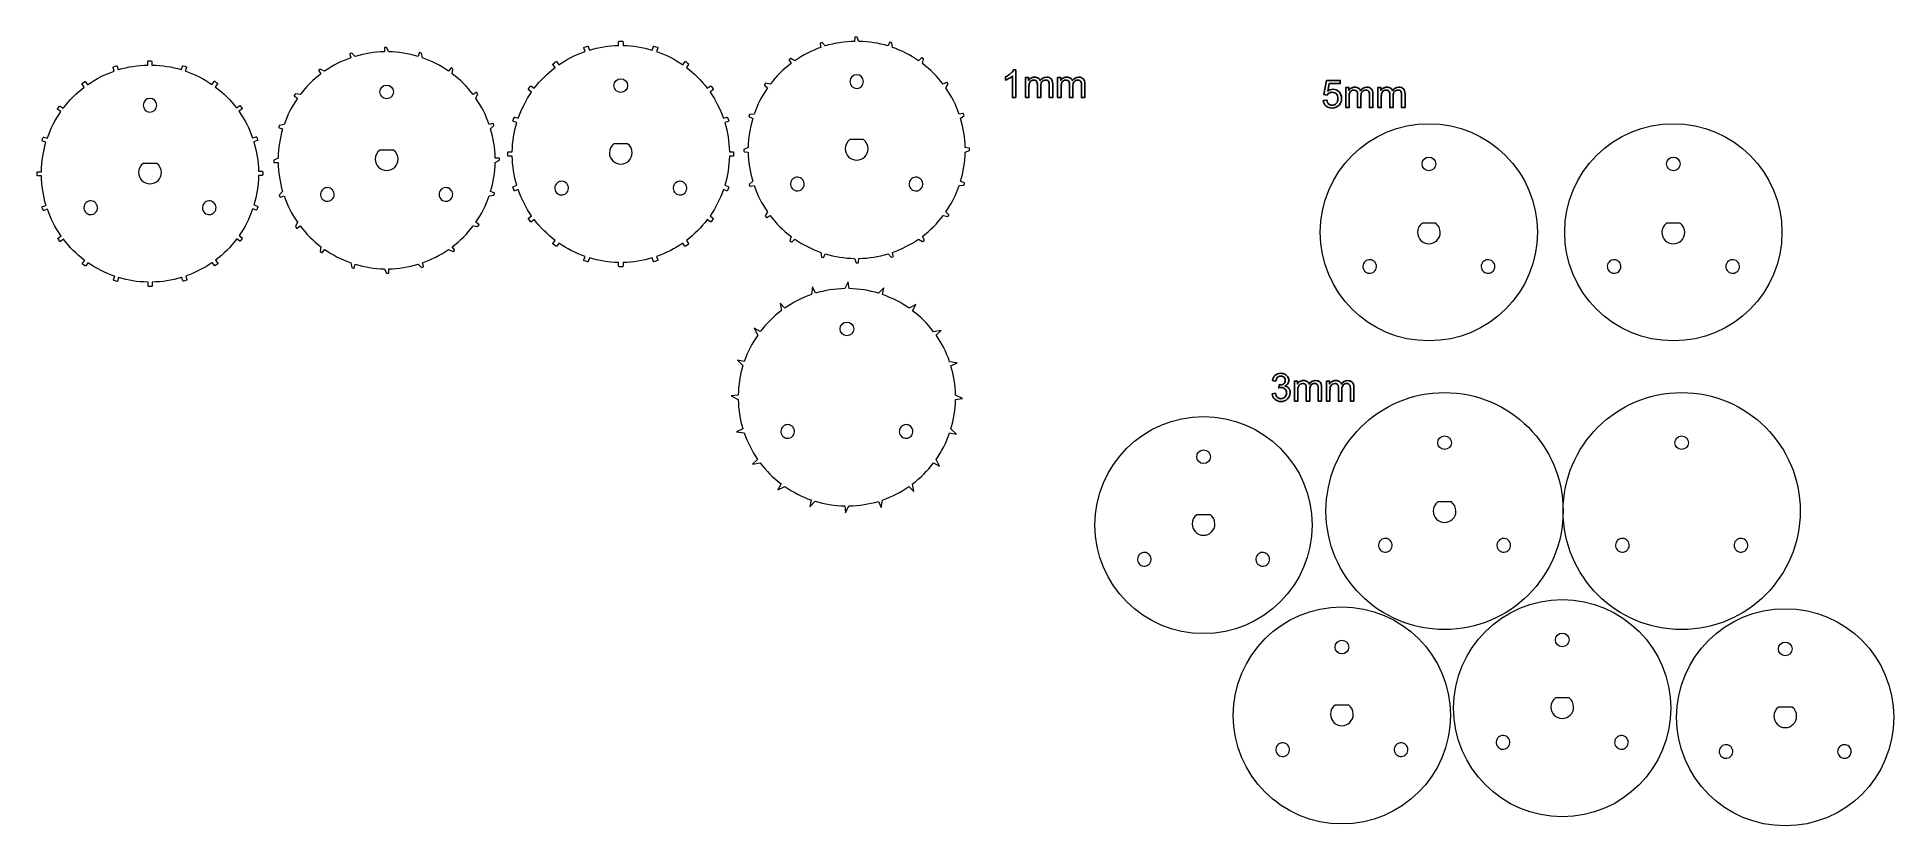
# Model space of a CAD drawing. Header units: millimetres. Extents: x -308 to 99, y -22 to 151.
import ezdxf

# ---------------------------------------------------------------- set-up
doc = ezdxf.new("R2010")
doc.units = ezdxf.units.MM
doc.header["$MEASUREMENT"] = 0
doc.layers.add('Layer 1', color=7, linetype='Continuous')

msp = doc.modelspace()

# ---------------------------------------------------------------- linework, layer by layer
at = {"layer": 'Layer 1', "color": 250, "lineweight": 20}
for centre, major_axis in [((-231.8146, 139.2963), (0, 1.5)), ((-180.4576, 140.684), (0, 1.5)), ((-3.2487, 108.4922), (0, 23.819)), ((50.3735, 108.4922), (0, 23.819)), ((-3.2487, 123.4922), (0, 1.5)), ((50.3735, 123.4922), (0, 1.5)), ((-130.8759, 87.2973), (0, 1.5)), ((0.1935, 47.3376), (0, 26)), ((52.1935, 47.3377), (0, 26)), ((-52.6656, 44.2649), (0, 23.819)), ((0.1935, 62.3376), (0, 1.5)), ((52.1935, 62.3377), (0, 1.5)), ((-52.6656, 59.2649), (0, 1.5)), ((-22.3272, 2.5038), (0, 23.819)), ((26.0034, 4.0849), (0, 23.819)), ((74.9125, 2.09), (0, 23.819)), ((26.0034, 19.0849), (0, 1.5)), ((-22.3272, 17.5038), (0, 1.5)), ((74.9125, 17.09), (0, 1.5))]:
    msp.add_ellipse(centre, major_axis=major_axis, ratio=1, dxfattribs=at)
at = {"layer": 'Layer 1', "color": 250, "lineweight": 9}
for points, knots in [([(-129.2314, 150.3843), (-129.2314, 150.3843), (-129.1314, 151.1909), (-129.1314, 151.1909), (-129.1314, 151.1909), (-129.1314, 151.2603), (-129.0855, 151.3166), (-129.0289, 151.3166), (-129.0289, 151.3166), (-129.0289, 151.3166), (-128.6314, 151.3166), (-128.6314, 151.3166), (-128.6314, 151.3166), (-128.6314, 151.3166), (-128.2314, 150.3843), (-128.2314, 150.3843), (-128.2314, 150.3843), (-126.0676, 150.339), (-123.9199, 149.9988), (-121.8482, 149.3734), (-121.8482, 149.3734), (-121.8482, 149.3734), (-121.5037, 150.1095), (-121.5037, 150.1095), (-121.5037, 150.1095), (-121.4824, 150.1757), (-121.4213, 150.2148), (-121.3674, 150.1976), (-121.3674, 150.1976), (-121.3674, 150.1976), (-120.9894, 150.0745), (-120.9894, 150.0745), (-120.9894, 150.0745), (-120.9894, 150.0745), (-120.897, 149.0644), (-120.897, 149.0644), (-120.897, 149.0644), (-118.8532, 148.3525), (-116.9157, 147.3653), (-115.1387, 146.1304), (-115.1387, 146.1304), (-115.1387, 146.1304), (-114.5835, 146.724), (-114.5835, 146.724), (-114.5835, 146.724), (-114.5428, 146.7804), (-114.4726, 146.7987), (-114.4267, 146.7657), (-114.4267, 146.7657), (-114.4267, 146.7657), (-114.1052, 146.5318), (-114.1052, 146.5318), (-114.1052, 146.5318), (-114.1052, 146.5318), (-114.3295, 145.5425), (-114.3295, 145.5425), (-114.3295, 145.5425), (-112.6057, 144.2339), (-111.0681, 142.6963), (-109.7596, 140.9727), (-109.7596, 140.9727), (-109.7596, 140.9727), (-109.0482, 141.3657), (-109.0482, 141.3657), (-109.0482, 141.3657), (-108.9921, 141.4068), (-108.9196, 141.4025), (-108.8862, 141.3569), (-108.8862, 141.3569), (-108.8862, 141.3569), (-108.6527, 141.0351), (-108.6527, 141.0351), (-108.6527, 141.0351), (-108.6527, 141.0351), (-109.1717, 140.1635), (-109.1717, 140.1635), (-109.1717, 140.1635), (-107.9367, 138.3863), (-106.9495, 136.4488), (-106.2377, 134.4052), (-106.2377, 134.4052), (-106.2377, 134.4052), (-105.4396, 134.5592), (-105.4396, 134.5592), (-105.4396, 134.5592), (-105.3736, 134.5809), (-105.306, 134.5544), (-105.2883, 134.5007), (-105.2883, 134.5007), (-105.2883, 134.5007), (-105.1657, 134.1225), (-105.1657, 134.1225), (-105.1657, 134.1225), (-105.1657, 134.1225), (-105.9286, 133.454), (-105.9286, 133.454), (-105.9286, 133.454), (-105.3032, 131.3821), (-104.963, 129.2344), (-104.9176, 127.0708), (-104.9176, 127.0708), (-104.9176, 127.0708), (-104.111, 126.9707), (-104.111, 126.9707), (-104.111, 126.9707), (-104.0415, 126.9709), (-103.9854, 126.9248), (-103.9851, 126.8683), (-103.9851, 126.8683), (-103.9851, 126.8683), (-103.9854, 126.4707), (-103.9854, 126.4707), (-103.9854, 126.4707), (-103.9854, 126.4707), (-104.9175, 126.0707), (-104.9175, 126.0707), (-104.9175, 126.0707), (-104.963, 123.9069), (-105.3031, 121.7592), (-105.9285, 119.6875), (-105.9285, 119.6875), (-105.9285, 119.6875), (-105.1924, 119.343), (-105.1924, 119.343), (-105.1924, 119.343), (-105.1262, 119.3217), (-105.0871, 119.2606), (-105.1043, 119.2067), (-105.1043, 119.2067), (-105.1043, 119.2067), (-105.2274, 118.8287), (-105.2274, 118.8287), (-105.2274, 118.8287), (-105.2274, 118.8287), (-106.2375, 118.7363), (-106.2375, 118.7363), (-106.2375, 118.7363), (-106.9494, 116.6925), (-107.9366, 114.755), (-109.1716, 112.9779), (-109.1716, 112.9779), (-109.1716, 112.9779), (-108.5779, 112.4228), (-108.5779, 112.4228), (-108.5779, 112.4228), (-108.5216, 112.3821), (-108.5032, 112.3119), (-108.5362, 112.266), (-108.5362, 112.266), (-108.5362, 112.266), (-108.7701, 111.9445), (-108.7701, 111.9445), (-108.7701, 111.9445), (-108.7701, 111.9445), (-109.7594, 112.1688), (-109.7594, 112.1688), (-109.7594, 112.1688), (-111.068, 110.445), (-112.6056, 108.9074), (-114.3293, 107.5989), (-114.3293, 107.5989), (-114.3293, 107.5989), (-113.9362, 106.8875), (-113.9362, 106.8875), (-113.9362, 106.8875), (-113.8952, 106.8314), (-113.8994, 106.7589), (-113.945, 106.7255), (-113.945, 106.7255), (-113.945, 106.7255), (-114.2668, 106.492), (-114.2668, 106.492), (-114.2668, 106.492), (-114.2668, 106.492), (-115.1384, 107.011), (-115.1384, 107.011), (-115.1384, 107.011), (-116.9156, 105.776), (-118.8531, 104.7888), (-120.8968, 104.0769), (-120.8968, 104.0769), (-120.8968, 104.0769), (-120.7427, 103.2789), (-120.7427, 103.2789), (-120.7427, 103.2789), (-120.7211, 103.2129), (-120.7475, 103.1453), (-120.8012, 103.1276), (-120.8012, 103.1276), (-120.8012, 103.1276), (-121.1794, 103.005), (-121.1794, 103.005), (-121.1794, 103.005), (-121.1794, 103.005), (-121.8479, 103.7679), (-121.8479, 103.7679), (-121.8479, 103.7679), (-123.9198, 103.1425), (-126.0675, 102.8023), (-128.2312, 102.7569), (-128.2312, 102.7569), (-128.2312, 102.7569), (-128.3312, 101.9503), (-128.3312, 101.9503), (-128.3312, 101.9503), (-128.3311, 101.8808), (-128.3771, 101.8247), (-128.4336, 101.8244), (-128.4336, 101.8244), (-128.4336, 101.8244), (-128.8312, 101.8247), (-128.8312, 101.8247), (-128.8312, 101.8247), (-128.8312, 101.8247), (-129.2312, 102.7568), (-129.2312, 102.7568), (-129.2312, 102.7568), (-131.395, 102.8023), (-133.5427, 103.1424), (-135.6145, 103.7678), (-135.6145, 103.7678), (-135.6145, 103.7678), (-135.9589, 103.0317), (-135.9589, 103.0317), (-135.9589, 103.0317), (-135.9803, 102.9655), (-136.0413, 102.9264), (-136.0952, 102.9436), (-136.0952, 102.9436), (-136.0952, 102.9436), (-136.4732, 103.0667), (-136.4732, 103.0667), (-136.4732, 103.0667), (-136.4732, 103.0667), (-136.5656, 104.0768), (-136.5656, 104.0768), (-136.5656, 104.0768), (-138.6094, 104.7887), (-140.5469, 105.7759), (-142.324, 107.0109), (-142.324, 107.0109), (-142.324, 107.0109), (-142.8791, 106.4172), (-142.8791, 106.4172), (-142.8791, 106.4172), (-142.9199, 106.3609), (-142.99, 106.3425), (-143.0359, 106.3756), (-143.0359, 106.3756), (-143.0359, 106.3756), (-143.3574, 106.6094), (-143.3574, 106.6094), (-143.3574, 106.6094), (-143.3574, 106.6094), (-143.1331, 107.5987), (-143.1331, 107.5987), (-143.1331, 107.5987), (-144.8569, 108.9073), (-146.3945, 110.4449), (-147.703, 112.1686), (-147.703, 112.1686), (-147.703, 112.1686), (-148.4144, 111.7755), (-148.4144, 111.7755), (-148.4144, 111.7755), (-148.4706, 111.7346), (-148.543, 111.7387), (-148.5764, 111.7844), (-148.5764, 111.7844), (-148.5764, 111.7844), (-148.8099, 112.1061), (-148.8099, 112.1061), (-148.8099, 112.1061), (-148.8099, 112.1061), (-148.2909, 112.9777), (-148.2909, 112.9777), (-148.2909, 112.9777), (-149.5259, 114.7549), (-150.5131, 116.6924), (-151.2249, 118.7361), (-151.2249, 118.7361), (-151.2249, 118.7361), (-152.023, 118.582), (-152.023, 118.582), (-152.023, 118.582), (-152.0891, 118.5605), (-152.1566, 118.5868), (-152.1743, 118.6406), (-152.1743, 118.6406), (-152.1743, 118.6406), (-152.2969, 119.0187), (-152.2969, 119.0187), (-152.2969, 119.0187), (-152.2969, 119.0187), (-151.534, 119.6872), (-151.534, 119.6872), (-151.534, 119.6872), (-152.1594, 121.7591), (-152.4996, 123.9068), (-152.545, 126.0705), (-152.545, 126.0705), (-152.545, 126.0705), (-153.3516, 126.1705), (-153.3516, 126.1705), (-153.3516, 126.1705), (-153.4211, 126.1705), (-153.4772, 126.2164), (-153.4774, 126.273), (-153.4774, 126.273), (-153.4774, 126.273), (-153.4772, 126.6705), (-153.4772, 126.6705), (-153.4772, 126.6705), (-153.4772, 126.6705), (-152.5451, 127.0705), (-152.5451, 127.0705), (-152.5451, 127.0705), (-152.4996, 129.2343), (-152.1595, 131.382), (-151.534, 133.4538), (-151.534, 133.4538), (-151.534, 133.4538), (-152.2702, 133.7982), (-152.2702, 133.7982), (-152.2702, 133.7982), (-152.3363, 133.8196), (-152.3755, 133.8806), (-152.3582, 133.9345), (-152.3582, 133.9345), (-152.3582, 133.9345), (-152.2352, 134.3125), (-152.2352, 134.3125), (-152.2352, 134.3125), (-152.2352, 134.3125), (-151.2251, 134.4049), (-151.2251, 134.4049), (-151.2251, 134.4049), (-150.5132, 136.4488), (-149.526, 138.3862), (-148.2909, 140.1634), (-148.2909, 140.1634), (-148.2909, 140.1634), (-148.8847, 140.7184), (-148.8847, 140.7184), (-148.8847, 140.7184), (-148.9409, 140.7591), (-148.9594, 140.8293), (-148.9262, 140.8752), (-148.9262, 140.8752), (-148.9262, 140.8752), (-148.6925, 141.1967), (-148.6925, 141.1967), (-148.6925, 141.1967), (-148.6925, 141.1967), (-147.7032, 140.9724), (-147.7032, 140.9724), (-147.7032, 140.9724), (-146.3946, 142.6963), (-144.857, 144.2338), (-143.1332, 145.5424), (-143.1332, 145.5424), (-143.1332, 145.5424), (-143.5264, 146.2537), (-143.5264, 146.2537), (-143.5264, 146.2537), (-143.5673, 146.3098), (-143.5632, 146.3823), (-143.5174, 146.4156), (-143.5174, 146.4156), (-143.5174, 146.4156), (-143.1958, 146.6492), (-143.1958, 146.6492), (-143.1958, 146.6492), (-143.1958, 146.6492), (-142.3242, 146.1302), (-142.3242, 146.1302), (-142.3242, 146.1302), (-140.547, 147.3653), (-138.6095, 148.3524), (-136.5657, 149.0643), (-136.5657, 149.0643), (-136.5657, 149.0643), (-136.7199, 149.8623), (-136.7199, 149.8623), (-136.7199, 149.8623), (-136.7414, 149.9283), (-136.7151, 149.996), (-136.6613, 150.0135), (-136.6613, 150.0135), (-136.6613, 150.0135), (-136.2832, 150.1363), (-136.2832, 150.1363), (-136.2832, 150.1363), (-136.2832, 150.1363), (-135.6147, 149.3733), (-135.6147, 149.3733), (-135.6147, 149.3733), (-133.5428, 149.9988), (-131.3951, 150.3389), (-129.2314, 150.3843)], [0, 0, 0, 0, 0.00990099, 0.00990099, 0.00990099, 0.00990099, 0.01980198, 0.01980198, 0.01980198, 0.01980198, 0.02970297, 0.02970297, 0.02970297, 0.02970297, 0.03960396, 0.03960396, 0.03960396, 0.03960396, 0.04950495, 0.04950495, 0.04950495, 0.04950495, 0.05940594, 0.05940594, 0.05940594, 0.05940594, 0.06930693, 0.06930693, 0.06930693, 0.06930693, 0.07920792, 0.07920792, 0.07920792, 0.07920792, 0.08910891, 0.08910891, 0.08910891, 0.08910891, 0.0990099, 0.0990099, 0.0990099, 0.0990099, 0.10891089, 0.10891089, 0.10891089, 0.10891089, 0.11881188, 0.11881188, 0.11881188, 0.11881188, 0.12871287, 0.12871287, 0.12871287, 0.12871287, 0.13861386, 0.13861386, 0.13861386, 0.13861386, 0.14851485, 0.14851485, 0.14851485, 0.14851485, 0.15841584, 0.15841584, 0.15841584, 0.15841584, 0.16831683, 0.16831683, 0.16831683, 0.16831683, 0.17821782, 0.17821782, 0.17821782, 0.17821782, 0.18811881, 0.18811881, 0.18811881, 0.18811881, 0.1980198, 0.1980198, 0.1980198, 0.1980198, 0.20792079, 0.20792079, 0.20792079, 0.20792079, 0.21782178, 0.21782178, 0.21782178, 0.21782178, 0.22772277, 0.22772277, 0.22772277, 0.22772277, 0.23762376, 0.23762376, 0.23762376, 0.23762376, 0.24752475, 0.24752475, 0.24752475, 0.24752475, 0.25742574, 0.25742574, 0.25742574, 0.25742574, 0.26732673, 0.26732673, 0.26732673, 0.26732673, 0.27722772, 0.27722772, 0.27722772, 0.27722772, 0.28712871, 0.28712871, 0.28712871, 0.28712871, 0.2970297, 0.2970297, 0.2970297, 0.2970297, 0.30693069, 0.30693069, 0.30693069, 0.30693069, 0.31683168, 0.31683168, 0.31683168, 0.31683168, 0.32673267, 0.32673267, 0.32673267, 0.32673267, 0.33663366, 0.33663366, 0.33663366, 0.33663366, 0.34653465, 0.34653465, 0.34653465, 0.34653465, 0.35643564, 0.35643564, 0.35643564, 0.35643564, 0.36633663, 0.36633663, 0.36633663, 0.36633663, 0.37623762, 0.37623762, 0.37623762, 0.37623762, 0.38613861, 0.38613861, 0.38613861, 0.38613861, 0.3960396, 0.3960396, 0.3960396, 0.3960396, 0.40594059, 0.40594059, 0.40594059, 0.40594059, 0.41584158, 0.41584158, 0.41584158, 0.41584158, 0.42574257, 0.42574257, 0.42574257, 0.42574257, 0.43564356, 0.43564356, 0.43564356, 0.43564356, 0.44554455, 0.44554455, 0.44554455, 0.44554455, 0.45544554, 0.45544554, 0.45544554, 0.45544554, 0.46534653, 0.46534653, 0.46534653, 0.46534653, 0.47524752, 0.47524752, 0.47524752, 0.47524752, 0.48514851, 0.48514851, 0.48514851, 0.48514851, 0.4950495, 0.4950495, 0.4950495, 0.4950495, 0.5049505, 0.5049505, 0.5049505, 0.5049505, 0.51485149, 0.51485149, 0.51485149, 0.51485149, 0.52475248, 0.52475248, 0.52475248, 0.52475248, 0.53465347, 0.53465347, 0.53465347, 0.53465347, 0.54455446, 0.54455446, 0.54455446, 0.54455446, 0.55445545, 0.55445545, 0.55445545, 0.55445545, 0.56435644, 0.56435644, 0.56435644, 0.56435644, 0.57425743, 0.57425743, 0.57425743, 0.57425743, 0.58415842, 0.58415842, 0.58415842, 0.58415842, 0.59405941, 0.59405941, 0.59405941, 0.59405941, 0.6039604, 0.6039604, 0.6039604, 0.6039604, 0.61386139, 0.61386139, 0.61386139, 0.61386139, 0.62376238, 0.62376238, 0.62376238, 0.62376238, 0.63366337, 0.63366337, 0.63366337, 0.63366337, 0.64356436, 0.64356436, 0.64356436, 0.64356436, 0.65346535, 0.65346535, 0.65346535, 0.65346535, 0.66336634, 0.66336634, 0.66336634, 0.66336634, 0.67326733, 0.67326733, 0.67326733, 0.67326733, 0.68316832, 0.68316832, 0.68316832, 0.68316832, 0.69306931, 0.69306931, 0.69306931, 0.69306931, 0.7029703, 0.7029703, 0.7029703, 0.7029703, 0.71287129, 0.71287129, 0.71287129, 0.71287129, 0.72277228, 0.72277228, 0.72277228, 0.72277228, 0.73267327, 0.73267327, 0.73267327, 0.73267327, 0.74257426, 0.74257426, 0.74257426, 0.74257426, 0.75247525, 0.75247525, 0.75247525, 0.75247525, 0.76237624, 0.76237624, 0.76237624, 0.76237624, 0.77227723, 0.77227723, 0.77227723, 0.77227723, 0.78217822, 0.78217822, 0.78217822, 0.78217822, 0.79207921, 0.79207921, 0.79207921, 0.79207921, 0.8019802, 0.8019802, 0.8019802, 0.8019802, 0.81188119, 0.81188119, 0.81188119, 0.81188119, 0.82178218, 0.82178218, 0.82178218, 0.82178218, 0.83168317, 0.83168317, 0.83168317, 0.83168317, 0.84158416, 0.84158416, 0.84158416, 0.84158416, 0.85148515, 0.85148515, 0.85148515, 0.85148515, 0.86138614, 0.86138614, 0.86138614, 0.86138614, 0.87128713, 0.87128713, 0.87128713, 0.87128713, 0.88118812, 0.88118812, 0.88118812, 0.88118812, 0.89108911, 0.89108911, 0.89108911, 0.89108911, 0.9009901, 0.9009901, 0.9009901, 0.9009901, 0.91089109, 0.91089109, 0.91089109, 0.91089109, 0.92079208, 0.92079208, 0.92079208, 0.92079208, 0.93069307, 0.93069307, 0.93069307, 0.93069307, 0.94059406, 0.94059406, 0.94059406, 0.94059406, 0.95049505, 0.95049505, 0.95049505, 0.95049505, 0.96039604, 0.96039604, 0.96039604, 0.96039604, 0.97029703, 0.97029703, 0.97029703, 0.97029703, 0.98019802, 0.98019802, 0.98019802, 0.98019802, 1, 1, 1, 1]), ([(-239.6489, 146.7899), (-239.6489, 146.7899), (-239.8982, 147.557), (-239.8982, 147.557), (-239.8982, 147.557), (-239.9197, 147.623), (-239.8934, 147.6907), (-239.8396, 147.7082), (-239.8396, 147.7082), (-239.8396, 147.7082), (-239.4615, 147.831), (-239.4615, 147.831), (-239.4615, 147.831), (-239.4615, 147.831), (-238.6979, 147.0989), (-238.6979, 147.0989), (-238.6979, 147.0989), (-236.626, 147.7244), (-234.4783, 148.0645), (-232.3146, 148.1099), (-232.3146, 148.1099), (-232.3146, 148.1099), (-232.3146, 148.9165), (-232.3146, 148.9165), (-232.3146, 148.9165), (-232.3146, 148.9859), (-232.2687, 149.0422), (-232.2121, 149.0422), (-232.2121, 149.0422), (-232.2121, 149.0422), (-231.8146, 149.0422), (-231.8146, 149.0422), (-231.8146, 149.0422), (-231.8146, 149.0422), (-231.3146, 148.1099), (-231.3146, 148.1099), (-231.3146, 148.1099), (-229.1508, 148.0646), (-227.0031, 147.7244), (-224.9314, 147.099), (-224.9314, 147.099), (-224.9314, 147.099), (-224.682, 147.8662), (-224.682, 147.8662), (-224.682, 147.8662), (-224.6604, 147.9324), (-224.5995, 147.9714), (-224.546, 147.954), (-224.546, 147.954), (-224.546, 147.954), (-224.1677, 147.8311), (-224.1677, 147.8311), (-224.1677, 147.8311), (-224.1677, 147.8311), (-223.9802, 146.79), (-223.9802, 146.79), (-223.9802, 146.79), (-221.9364, 146.0781), (-219.9989, 145.0909), (-218.2219, 143.856), (-218.2219, 143.856), (-218.2219, 143.856), (-217.7476, 144.5085), (-217.7476, 144.5085), (-217.7476, 144.5085), (-217.7066, 144.5648), (-217.6366, 144.5831), (-217.5911, 144.55), (-217.5911, 144.55), (-217.5911, 144.55), (-217.2693, 144.3162), (-217.2693, 144.3162), (-217.2693, 144.3162), (-217.2693, 144.3162), (-217.4127, 143.2681), (-217.4127, 143.2681), (-217.4127, 143.2681), (-215.6889, 141.9595), (-214.1513, 140.4219), (-212.8428, 138.6983), (-212.8428, 138.6983), (-212.8428, 138.6983), (-212.1902, 139.1723), (-212.1902, 139.1723), (-212.1902, 139.1723), (-212.1338, 139.2132), (-212.0615, 139.209), (-212.0285, 139.1634), (-212.0285, 139.1634), (-212.0285, 139.1634), (-211.7947, 138.8416), (-211.7947, 138.8416), (-211.7947, 138.8416), (-211.7947, 138.8416), (-212.2549, 137.8891), (-212.2549, 137.8891), (-212.2549, 137.8891), (-211.0199, 136.1119), (-210.0327, 134.1744), (-209.3209, 132.1308), (-209.3209, 132.1308), (-209.3209, 132.1308), (-208.5537, 132.38), (-208.5537, 132.38), (-208.5537, 132.38), (-208.4874, 132.4014), (-208.42, 132.3751), (-208.4027, 132.3215), (-208.4027, 132.3215), (-208.4027, 132.3215), (-208.2798, 131.9432), (-208.2798, 131.9432), (-208.2798, 131.9432), (-208.2798, 131.9432), (-209.0118, 131.1796), (-209.0118, 131.1796), (-209.0118, 131.1796), (-208.3864, 129.1077), (-208.0462, 126.96), (-208.0008, 124.7964), (-208.0008, 124.7964), (-208.0008, 124.7964), (-207.1941, 124.7964), (-207.1941, 124.7964), (-207.1941, 124.7964), (-207.1245, 124.7962), (-207.0685, 124.7504), (-207.0686, 124.6941), (-207.0686, 124.6941), (-207.0686, 124.6941), (-207.0686, 124.2963), (-207.0686, 124.2963), (-207.0686, 124.2963), (-207.0686, 124.2963), (-208.0007, 123.7963), (-208.0007, 123.7963), (-208.0007, 123.7963), (-208.0462, 121.6325), (-208.3863, 119.4848), (-209.0117, 117.4131), (-209.0117, 117.4131), (-209.0117, 117.4131), (-208.2445, 117.1638), (-208.2445, 117.1638), (-208.2445, 117.1638), (-208.1784, 117.1421), (-208.1393, 117.0812), (-208.1568, 117.0277), (-208.1568, 117.0277), (-208.1568, 117.0277), (-208.2797, 116.6494), (-208.2797, 116.6494), (-208.2797, 116.6494), (-208.2797, 116.6494), (-209.3207, 116.4619), (-209.3207, 116.4619), (-209.3207, 116.4619), (-210.0326, 114.4181), (-211.0198, 112.4806), (-212.2548, 110.7035), (-212.2548, 110.7035), (-212.2548, 110.7035), (-211.6021, 110.2293), (-211.6021, 110.2293), (-211.6021, 110.2293), (-211.546, 110.1883), (-211.5276, 110.1183), (-211.5608, 110.0728), (-211.5608, 110.0728), (-211.5608, 110.0728), (-211.7946, 109.751), (-211.7946, 109.751), (-211.7946, 109.751), (-211.7946, 109.751), (-212.8426, 109.8944), (-212.8426, 109.8944), (-212.8426, 109.8944), (-214.1512, 108.1706), (-215.6888, 106.633), (-217.4125, 105.3245), (-217.4125, 105.3245), (-217.4125, 105.3245), (-216.9383, 104.6718), (-216.9383, 104.6718), (-216.9383, 104.6718), (-216.8976, 104.6155), (-216.9017, 104.5432), (-216.9474, 104.5102), (-216.9474, 104.5102), (-216.9474, 104.5102), (-217.2692, 104.2764), (-217.2692, 104.2764), (-217.2692, 104.2764), (-217.2692, 104.2764), (-218.2216, 104.7366), (-218.2216, 104.7366), (-218.2216, 104.7366), (-219.9988, 103.5016), (-221.9363, 102.5144), (-223.98, 101.8025), (-223.98, 101.8025), (-223.98, 101.8025), (-223.7307, 101.0353), (-223.7307, 101.0353), (-223.7307, 101.0353), (-223.7093, 100.9692), (-223.7356, 100.9017), (-223.7893, 100.8844), (-223.7893, 100.8844), (-223.7893, 100.8844), (-224.1676, 100.7615), (-224.1676, 100.7615), (-224.1676, 100.7615), (-224.1676, 100.7615), (-224.9311, 101.4935), (-224.9311, 101.4935), (-224.9311, 101.4935), (-227.003, 100.8681), (-229.1507, 100.5279), (-231.3144, 100.4825), (-231.3144, 100.4825), (-231.3144, 100.4825), (-231.3144, 99.6757), (-231.3144, 99.6757), (-231.3144, 99.6757), (-231.3144, 99.6063), (-231.3603, 99.5502), (-231.4167, 99.5503), (-231.4167, 99.5503), (-231.4167, 99.5503), (-231.8145, 99.5503), (-231.8145, 99.5503), (-231.8145, 99.5503), (-231.8145, 99.5503), (-232.3144, 100.4824), (-232.3144, 100.4824), (-232.3144, 100.4824), (-234.4782, 100.5279), (-236.6259, 100.868), (-238.6977, 101.4934), (-238.6977, 101.4934), (-238.6977, 101.4934), (-238.947, 100.7262), (-238.947, 100.7262), (-238.947, 100.7262), (-238.9685, 100.6602), (-239.0295, 100.621), (-239.0831, 100.6385), (-239.0831, 100.6385), (-239.0831, 100.6385), (-239.4614, 100.7614), (-239.4614, 100.7614), (-239.4614, 100.7614), (-239.4614, 100.7614), (-239.6488, 101.8024), (-239.6488, 101.8024), (-239.6488, 101.8024), (-241.6926, 102.5143), (-243.6301, 103.5015), (-245.4072, 104.7365), (-245.4072, 104.7365), (-245.4072, 104.7365), (-245.8814, 104.0839), (-245.8814, 104.0839), (-245.8814, 104.0839), (-245.9223, 104.0277), (-245.9924, 104.0093), (-246.038, 104.0425), (-246.038, 104.0425), (-246.038, 104.0425), (-246.3598, 104.2763), (-246.3598, 104.2763), (-246.3598, 104.2763), (-246.3598, 104.2763), (-246.2163, 105.3243), (-246.2163, 105.3243), (-246.2163, 105.3243), (-247.9401, 106.6329), (-249.4777, 108.1705), (-250.7862, 109.8942), (-250.7862, 109.8942), (-250.7862, 109.8942), (-251.4389, 109.4201), (-251.4389, 109.4201), (-251.4389, 109.4201), (-251.4951, 109.3793), (-251.5675, 109.3834), (-251.6006, 109.4291), (-251.6006, 109.4291), (-251.6006, 109.4291), (-251.8344, 109.7509), (-251.8344, 109.7509), (-251.8344, 109.7509), (-251.8344, 109.7509), (-251.3741, 110.7033), (-251.3741, 110.7033), (-251.3741, 110.7033), (-252.6091, 112.4805), (-253.5963, 114.418), (-254.3081, 116.4617), (-254.3081, 116.4617), (-254.3081, 116.4617), (-255.0754, 116.2125), (-255.0754, 116.2125), (-255.0754, 116.2125), (-255.1414, 116.191), (-255.209, 116.2173), (-255.2264, 116.271), (-255.2264, 116.271), (-255.2264, 116.271), (-255.3493, 116.6493), (-255.3493, 116.6493), (-255.3493, 116.6493), (-255.3493, 116.6493), (-254.6172, 117.4128), (-254.6172, 117.4128), (-254.6172, 117.4128), (-255.2426, 119.4847), (-255.5828, 121.6324), (-255.6282, 123.7961), (-255.6282, 123.7961), (-255.6282, 123.7961), (-256.4349, 123.7961), (-256.4349, 123.7961), (-256.4349, 123.7961), (-256.5043, 123.7961), (-256.5605, 123.842), (-256.5605, 123.8985), (-256.5605, 123.8985), (-256.5605, 123.8985), (-256.5605, 124.2962), (-256.5605, 124.2962), (-256.5605, 124.2962), (-256.5605, 124.2962), (-255.6283, 124.7961), (-255.6283, 124.7961), (-255.6283, 124.7961), (-255.5828, 126.9599), (-255.2427, 129.1076), (-254.6172, 131.1794), (-254.6172, 131.1794), (-254.6172, 131.1794), (-255.3844, 131.4287), (-255.3844, 131.4287), (-255.3844, 131.4287), (-255.4504, 131.4501), (-255.4897, 131.5112), (-255.4722, 131.5649), (-255.4722, 131.5649), (-255.4722, 131.5649), (-255.3494, 131.9431), (-255.3494, 131.9431), (-255.3494, 131.9431), (-255.3494, 131.9431), (-254.3083, 132.1305), (-254.3083, 132.1305), (-254.3083, 132.1305), (-253.5964, 134.1744), (-252.6092, 136.1118), (-251.3741, 137.889), (-251.3741, 137.889), (-251.3741, 137.889), (-252.0267, 138.3631), (-252.0267, 138.3631), (-252.0267, 138.3631), (-252.0829, 138.4039), (-252.1014, 138.4741), (-252.0681, 138.5198), (-252.0681, 138.5198), (-252.0681, 138.5198), (-251.8345, 138.8415), (-251.8345, 138.8415), (-251.8345, 138.8415), (-251.8345, 138.8415), (-250.7864, 138.698), (-250.7864, 138.698), (-250.7864, 138.698), (-249.4778, 140.4219), (-247.9402, 141.9594), (-246.2164, 143.268), (-246.2164, 143.268), (-246.2164, 143.268), (-246.6905, 143.9205), (-246.6905, 143.9205), (-246.6905, 143.9205), (-246.7314, 143.9767), (-246.7273, 144.0492), (-246.6815, 144.0824), (-246.6815, 144.0824), (-246.6815, 144.0824), (-246.3599, 144.3161), (-246.3599, 144.3161), (-246.3599, 144.3161), (-246.3599, 144.3161), (-245.4074, 143.8558), (-245.4074, 143.8558), (-245.4074, 143.8558), (-243.6302, 145.0909), (-241.6927, 146.078), (-239.6489, 146.7899)], [0, 0, 0, 0, 0.00990099, 0.00990099, 0.00990099, 0.00990099, 0.01980198, 0.01980198, 0.01980198, 0.01980198, 0.02970297, 0.02970297, 0.02970297, 0.02970297, 0.03960396, 0.03960396, 0.03960396, 0.03960396, 0.04950495, 0.04950495, 0.04950495, 0.04950495, 0.05940594, 0.05940594, 0.05940594, 0.05940594, 0.06930693, 0.06930693, 0.06930693, 0.06930693, 0.07920792, 0.07920792, 0.07920792, 0.07920792, 0.08910891, 0.08910891, 0.08910891, 0.08910891, 0.0990099, 0.0990099, 0.0990099, 0.0990099, 0.10891089, 0.10891089, 0.10891089, 0.10891089, 0.11881188, 0.11881188, 0.11881188, 0.11881188, 0.12871287, 0.12871287, 0.12871287, 0.12871287, 0.13861386, 0.13861386, 0.13861386, 0.13861386, 0.14851485, 0.14851485, 0.14851485, 0.14851485, 0.15841584, 0.15841584, 0.15841584, 0.15841584, 0.16831683, 0.16831683, 0.16831683, 0.16831683, 0.17821782, 0.17821782, 0.17821782, 0.17821782, 0.18811881, 0.18811881, 0.18811881, 0.18811881, 0.1980198, 0.1980198, 0.1980198, 0.1980198, 0.20792079, 0.20792079, 0.20792079, 0.20792079, 0.21782178, 0.21782178, 0.21782178, 0.21782178, 0.22772277, 0.22772277, 0.22772277, 0.22772277, 0.23762376, 0.23762376, 0.23762376, 0.23762376, 0.24752475, 0.24752475, 0.24752475, 0.24752475, 0.25742574, 0.25742574, 0.25742574, 0.25742574, 0.26732673, 0.26732673, 0.26732673, 0.26732673, 0.27722772, 0.27722772, 0.27722772, 0.27722772, 0.28712871, 0.28712871, 0.28712871, 0.28712871, 0.2970297, 0.2970297, 0.2970297, 0.2970297, 0.30693069, 0.30693069, 0.30693069, 0.30693069, 0.31683168, 0.31683168, 0.31683168, 0.31683168, 0.32673267, 0.32673267, 0.32673267, 0.32673267, 0.33663366, 0.33663366, 0.33663366, 0.33663366, 0.34653465, 0.34653465, 0.34653465, 0.34653465, 0.35643564, 0.35643564, 0.35643564, 0.35643564, 0.36633663, 0.36633663, 0.36633663, 0.36633663, 0.37623762, 0.37623762, 0.37623762, 0.37623762, 0.38613861, 0.38613861, 0.38613861, 0.38613861, 0.3960396, 0.3960396, 0.3960396, 0.3960396, 0.40594059, 0.40594059, 0.40594059, 0.40594059, 0.41584158, 0.41584158, 0.41584158, 0.41584158, 0.42574257, 0.42574257, 0.42574257, 0.42574257, 0.43564356, 0.43564356, 0.43564356, 0.43564356, 0.44554455, 0.44554455, 0.44554455, 0.44554455, 0.45544554, 0.45544554, 0.45544554, 0.45544554, 0.46534653, 0.46534653, 0.46534653, 0.46534653, 0.47524752, 0.47524752, 0.47524752, 0.47524752, 0.48514851, 0.48514851, 0.48514851, 0.48514851, 0.4950495, 0.4950495, 0.4950495, 0.4950495, 0.5049505, 0.5049505, 0.5049505, 0.5049505, 0.51485149, 0.51485149, 0.51485149, 0.51485149, 0.52475248, 0.52475248, 0.52475248, 0.52475248, 0.53465347, 0.53465347, 0.53465347, 0.53465347, 0.54455446, 0.54455446, 0.54455446, 0.54455446, 0.55445545, 0.55445545, 0.55445545, 0.55445545, 0.56435644, 0.56435644, 0.56435644, 0.56435644, 0.57425743, 0.57425743, 0.57425743, 0.57425743, 0.58415842, 0.58415842, 0.58415842, 0.58415842, 0.59405941, 0.59405941, 0.59405941, 0.59405941, 0.6039604, 0.6039604, 0.6039604, 0.6039604, 0.61386139, 0.61386139, 0.61386139, 0.61386139, 0.62376238, 0.62376238, 0.62376238, 0.62376238, 0.63366337, 0.63366337, 0.63366337, 0.63366337, 0.64356436, 0.64356436, 0.64356436, 0.64356436, 0.65346535, 0.65346535, 0.65346535, 0.65346535, 0.66336634, 0.66336634, 0.66336634, 0.66336634, 0.67326733, 0.67326733, 0.67326733, 0.67326733, 0.68316832, 0.68316832, 0.68316832, 0.68316832, 0.69306931, 0.69306931, 0.69306931, 0.69306931, 0.7029703, 0.7029703, 0.7029703, 0.7029703, 0.71287129, 0.71287129, 0.71287129, 0.71287129, 0.72277228, 0.72277228, 0.72277228, 0.72277228, 0.73267327, 0.73267327, 0.73267327, 0.73267327, 0.74257426, 0.74257426, 0.74257426, 0.74257426, 0.75247525, 0.75247525, 0.75247525, 0.75247525, 0.76237624, 0.76237624, 0.76237624, 0.76237624, 0.77227723, 0.77227723, 0.77227723, 0.77227723, 0.78217822, 0.78217822, 0.78217822, 0.78217822, 0.79207921, 0.79207921, 0.79207921, 0.79207921, 0.8019802, 0.8019802, 0.8019802, 0.8019802, 0.81188119, 0.81188119, 0.81188119, 0.81188119, 0.82178218, 0.82178218, 0.82178218, 0.82178218, 0.83168317, 0.83168317, 0.83168317, 0.83168317, 0.84158416, 0.84158416, 0.84158416, 0.84158416, 0.85148515, 0.85148515, 0.85148515, 0.85148515, 0.86138614, 0.86138614, 0.86138614, 0.86138614, 0.87128713, 0.87128713, 0.87128713, 0.87128713, 0.88118812, 0.88118812, 0.88118812, 0.88118812, 0.89108911, 0.89108911, 0.89108911, 0.89108911, 0.9009901, 0.9009901, 0.9009901, 0.9009901, 0.91089109, 0.91089109, 0.91089109, 0.91089109, 0.92079208, 0.92079208, 0.92079208, 0.92079208, 0.93069307, 0.93069307, 0.93069307, 0.93069307, 0.94059406, 0.94059406, 0.94059406, 0.94059406, 0.95049505, 0.95049505, 0.95049505, 0.95049505, 0.96039604, 0.96039604, 0.96039604, 0.96039604, 0.97029703, 0.97029703, 0.97029703, 0.97029703, 0.98019802, 0.98019802, 0.98019802, 0.98019802, 1, 1, 1, 1]), ([(-276.8348, 144.1793), (-276.8348, 144.1793), (-276.5852, 144.9464), (-276.5852, 144.9464), (-276.5852, 144.9464), (-276.5636, 145.0126), (-276.5027, 145.0516), (-276.4492, 145.0342), (-276.4492, 145.0342), (-276.4492, 145.0342), (-276.0709, 144.9113), (-276.0709, 144.9113), (-276.0709, 144.9113), (-276.0709, 144.9113), (-275.7879, 144.8193), (-275.7879, 144.8193), (-275.7879, 144.8193), (-275.7341, 144.8019), (-275.7078, 144.7341), (-275.7293, 144.6682), (-275.7293, 144.6682), (-275.7293, 144.6682), (-275.9785, 143.901), (-275.9785, 143.901), (-275.9785, 143.901), (-275.9785, 143.901), (-275.8834, 143.8702), (-275.8834, 143.8702), (-275.8834, 143.8702), (-273.8396, 143.1583), (-271.9021, 142.1711), (-270.1251, 140.9362), (-270.1251, 140.9362), (-270.1251, 140.9362), (-269.6508, 141.5887), (-269.6508, 141.5887), (-269.6508, 141.5887), (-269.6098, 141.645), (-269.5398, 141.6633), (-269.4943, 141.6302), (-269.4943, 141.6302), (-269.4943, 141.6302), (-269.1725, 141.3964), (-269.1725, 141.3964), (-269.1725, 141.3964), (-269.1725, 141.3964), (-268.9318, 141.2215), (-268.9318, 141.2215), (-268.9318, 141.2215), (-268.886, 141.1883), (-268.8819, 141.1157), (-268.9227, 141.0597), (-268.9227, 141.0597), (-268.9227, 141.0597), (-269.3968, 140.407), (-269.3968, 140.407), (-269.3968, 140.407), (-269.3968, 140.407), (-269.3159, 140.3483), (-269.3159, 140.3483), (-269.3159, 140.3483), (-267.5921, 139.0397), (-266.0545, 137.5021), (-264.746, 135.7785), (-264.746, 135.7785), (-264.746, 135.7785), (-264.0934, 136.2525), (-264.0934, 136.2525), (-264.0934, 136.2525), (-264.037, 136.2934), (-263.9647, 136.2892), (-263.9317, 136.2436), (-263.9317, 136.2436), (-263.9317, 136.2436), (-263.6979, 135.9218), (-263.6979, 135.9218), (-263.6979, 135.9218), (-263.6979, 135.9218), (-263.523, 135.6811), (-263.523, 135.6811), (-263.523, 135.6811), (-263.4897, 135.6354), (-263.5082, 135.5651), (-263.5643, 135.5244), (-263.5643, 135.5244), (-263.5643, 135.5244), (-264.2169, 135.0502), (-264.2169, 135.0502), (-264.2169, 135.0502), (-264.2169, 135.0502), (-264.1581, 134.9693), (-264.1581, 134.9693), (-264.1581, 134.9693), (-262.9231, 133.1921), (-261.9359, 131.2546), (-261.2241, 129.211), (-261.2241, 129.211), (-261.2241, 129.211), (-260.4569, 129.4602), (-260.4569, 129.4602), (-260.4569, 129.4602), (-260.3906, 129.4816), (-260.3232, 129.4553), (-260.3059, 129.4017), (-260.3059, 129.4017), (-260.3059, 129.4017), (-260.183, 129.0234), (-260.183, 129.0234), (-260.183, 129.0234), (-260.183, 129.0234), (-260.091, 128.7405), (-260.091, 128.7405), (-260.091, 128.7405), (-260.0735, 128.6867), (-260.1128, 128.6256), (-260.1787, 128.6042), (-260.1787, 128.6042), (-260.1787, 128.6042), (-260.9459, 128.3549), (-260.9459, 128.3549), (-260.9459, 128.3549), (-260.9459, 128.3549), (-260.915, 128.2598), (-260.915, 128.2598), (-260.915, 128.2598), (-260.2896, 126.1879), (-259.9494, 124.0402), (-259.904, 121.8766), (-259.904, 121.8766), (-259.904, 121.8766), (-259.0973, 121.8766), (-259.0973, 121.8766), (-259.0973, 121.8766), (-259.0277, 121.8764), (-258.9717, 121.8306), (-258.9718, 121.7743), (-258.9718, 121.7743), (-258.9718, 121.7743), (-258.9718, 121.3765), (-258.9718, 121.3765), (-258.9718, 121.3765), (-258.9718, 121.3765), (-258.9717, 121.079), (-258.9717, 121.079), (-258.9717, 121.079), (-258.9717, 121.0224), (-259.028, 120.9765), (-259.0973, 120.9765), (-259.0973, 120.9765), (-259.0973, 120.9765), (-259.904, 120.9765), (-259.904, 120.9765), (-259.904, 120.9765), (-259.904, 120.9765), (-259.9039, 120.8765), (-259.9039, 120.8765), (-259.9039, 120.8765), (-259.9494, 118.7127), (-260.2895, 116.565), (-260.9149, 114.4933), (-260.9149, 114.4933), (-260.9149, 114.4933), (-260.1477, 114.244), (-260.1477, 114.244), (-260.1477, 114.244), (-260.0816, 114.2223), (-260.0425, 114.1614), (-260.06, 114.1079), (-260.06, 114.1079), (-260.06, 114.1079), (-260.1829, 113.7296), (-260.1829, 113.7296), (-260.1829, 113.7296), (-260.1829, 113.7296), (-260.2748, 113.4466), (-260.2748, 113.4466), (-260.2748, 113.4466), (-260.2922, 113.3928), (-260.36, 113.3665), (-260.4259, 113.388), (-260.4259, 113.388), (-260.4259, 113.388), (-261.1931, 113.6372), (-261.1931, 113.6372), (-261.1931, 113.6372), (-261.1931, 113.6372), (-261.2239, 113.5421), (-261.2239, 113.5421), (-261.2239, 113.5421), (-261.9358, 111.4983), (-262.923, 109.5608), (-264.158, 107.7837), (-264.158, 107.7837), (-264.158, 107.7837), (-263.5053, 107.3095), (-263.5053, 107.3095), (-263.5053, 107.3095), (-263.4492, 107.2685), (-263.4308, 107.1985), (-263.464, 107.153), (-263.464, 107.153), (-263.464, 107.153), (-263.6978, 106.8312), (-263.6978, 106.8312), (-263.6978, 106.8312), (-263.6978, 106.8312), (-263.8726, 106.5905), (-263.8726, 106.5905), (-263.8726, 106.5905), (-263.9058, 106.5447), (-263.9784, 106.5406), (-264.0344, 106.5814), (-264.0344, 106.5814), (-264.0344, 106.5814), (-264.6871, 107.0555), (-264.6871, 107.0555), (-264.6871, 107.0555), (-264.6871, 107.0555), (-264.7458, 106.9746), (-264.7458, 106.9746), (-264.7458, 106.9746), (-266.0544, 105.2508), (-267.592, 103.7132), (-269.3157, 102.4047), (-269.3157, 102.4047), (-269.3157, 102.4047), (-268.8415, 101.752), (-268.8415, 101.752), (-268.8415, 101.752), (-268.8008, 101.6957), (-268.8049, 101.6234), (-268.8506, 101.5904), (-268.8506, 101.5904), (-268.8506, 101.5904), (-269.1724, 101.3566), (-269.1724, 101.3566), (-269.1724, 101.3566), (-269.1724, 101.3566), (-269.413, 101.1817), (-269.413, 101.1817), (-269.413, 101.1817), (-269.4587, 101.1484), (-269.529, 101.1669), (-269.5697, 101.223), (-269.5697, 101.223), (-269.5697, 101.223), (-270.0439, 101.8756), (-270.0439, 101.8756), (-270.0439, 101.8756), (-270.0439, 101.8756), (-270.1248, 101.8168), (-270.1248, 101.8168), (-270.1248, 101.8168), (-271.902, 100.5818), (-273.8395, 99.5946), (-275.8832, 98.8827), (-275.8832, 98.8827), (-275.8832, 98.8827), (-275.6339, 98.1155), (-275.6339, 98.1155), (-275.6339, 98.1155), (-275.6125, 98.0494), (-275.6388, 97.9819), (-275.6925, 97.9646), (-275.6925, 97.9646), (-275.6925, 97.9646), (-276.0708, 97.8417), (-276.0708, 97.8417), (-276.0708, 97.8417), (-276.0708, 97.8417), (-276.3536, 97.7497), (-276.3536, 97.7497), (-276.3536, 97.7497), (-276.4074, 97.7322), (-276.4685, 97.7715), (-276.4899, 97.8374), (-276.4899, 97.8374), (-276.4899, 97.8374), (-276.7392, 98.6046), (-276.7392, 98.6046), (-276.7392, 98.6046), (-276.7392, 98.6046), (-276.8343, 98.5737), (-276.8343, 98.5737), (-276.8343, 98.5737), (-278.9062, 97.9483), (-281.0539, 97.6081), (-283.2176, 97.5627), (-283.2176, 97.5627), (-283.2176, 97.5627), (-283.2176, 96.7559), (-283.2176, 96.7559), (-283.2176, 96.7559), (-283.2176, 96.6865), (-283.2635, 96.6304), (-283.3199, 96.6305), (-283.3199, 96.6305), (-283.3199, 96.6305), (-283.7177, 96.6305), (-283.7177, 96.6305), (-283.7177, 96.6305), (-283.7177, 96.6305), (-284.0151, 96.6304), (-284.0151, 96.6304), (-284.0151, 96.6304), (-284.0717, 96.6304), (-284.1176, 96.6867), (-284.1176, 96.756), (-284.1176, 96.756), (-284.1176, 96.756), (-284.1176, 97.5627), (-284.1176, 97.5627), (-284.1176, 97.5627), (-284.1176, 97.5627), (-284.2176, 97.5626), (-284.2176, 97.5626), (-284.2176, 97.5626), (-286.3814, 97.6081), (-288.5291, 97.9482), (-290.6009, 98.5736), (-290.6009, 98.5736), (-290.6009, 98.5736), (-290.8502, 97.8064), (-290.8502, 97.8064), (-290.8502, 97.8064), (-290.8717, 97.7404), (-290.9327, 97.7012), (-290.9863, 97.7187), (-290.9863, 97.7187), (-290.9863, 97.7187), (-291.3646, 97.8416), (-291.3646, 97.8416), (-291.3646, 97.8416), (-291.3646, 97.8416), (-291.6475, 97.9335), (-291.6475, 97.9335), (-291.6475, 97.9335), (-291.7013, 97.9509), (-291.7276, 98.0187), (-291.7061, 98.0846), (-291.7061, 98.0846), (-291.7061, 98.0846), (-291.4569, 98.8518), (-291.4569, 98.8518), (-291.4569, 98.8518), (-291.4569, 98.8518), (-291.552, 98.8826), (-291.552, 98.8826), (-291.552, 98.8826), (-293.5958, 99.5945), (-295.5333, 100.5817), (-297.3104, 101.8167), (-297.3104, 101.8167), (-297.3104, 101.8167), (-297.7846, 101.1641), (-297.7846, 101.1641), (-297.7846, 101.1641), (-297.8255, 101.1079), (-297.8956, 101.0895), (-297.9412, 101.1227), (-297.9412, 101.1227), (-297.9412, 101.1227), (-298.263, 101.3565), (-298.263, 101.3565), (-298.263, 101.3565), (-298.263, 101.3565), (-298.5036, 101.5313), (-298.5036, 101.5313), (-298.5036, 101.5313), (-298.5494, 101.5645), (-298.5535, 101.6371), (-298.5127, 101.6931), (-298.5127, 101.6931), (-298.5127, 101.6931), (-298.0386, 102.3458), (-298.0386, 102.3458), (-298.0386, 102.3458), (-298.0386, 102.3458), (-298.1195, 102.4045), (-298.1195, 102.4045), (-298.1195, 102.4045), (-299.8433, 103.7131), (-301.3809, 105.2507), (-302.6894, 106.9744), (-302.6894, 106.9744), (-302.6894, 106.9744), (-303.3421, 106.5003), (-303.3421, 106.5003), (-303.3421, 106.5003), (-303.3983, 106.4595), (-303.4707, 106.4636), (-303.5038, 106.5093), (-303.5038, 106.5093), (-303.5038, 106.5093), (-303.7376, 106.8311), (-303.7376, 106.8311), (-303.7376, 106.8311), (-303.7376, 106.8311), (-303.9124, 107.0717), (-303.9124, 107.0717), (-303.9124, 107.0717), (-303.9457, 107.1174), (-303.9272, 107.1877), (-303.8711, 107.2284), (-303.8711, 107.2284), (-303.8711, 107.2284), (-303.2185, 107.7026), (-303.2185, 107.7026), (-303.2185, 107.7026), (-303.2185, 107.7026), (-303.2773, 107.7835), (-303.2773, 107.7835), (-303.2773, 107.7835), (-304.5123, 109.5607), (-305.4995, 111.4982), (-306.2113, 113.5419), (-306.2113, 113.5419), (-306.2113, 113.5419), (-306.9786, 113.2927), (-306.9786, 113.2927), (-306.9786, 113.2927), (-307.0446, 113.2712), (-307.1122, 113.2975), (-307.1296, 113.3512), (-307.1296, 113.3512), (-307.1296, 113.3512), (-307.2525, 113.7295), (-307.2525, 113.7295), (-307.2525, 113.7295), (-307.2525, 113.7295), (-307.3444, 114.0123), (-307.3444, 114.0123), (-307.3444, 114.0123), (-307.3619, 114.0661), (-307.3226, 114.1272), (-307.2567, 114.1486), (-307.2567, 114.1486), (-307.2567, 114.1486), (-306.4895, 114.3979), (-306.4895, 114.3979), (-306.4895, 114.3979), (-306.4895, 114.3979), (-306.5204, 114.493), (-306.5204, 114.493), (-306.5204, 114.493), (-307.1458, 116.5649), (-307.486, 118.7126), (-307.5314, 120.8763), (-307.5314, 120.8763), (-307.5314, 120.8763), (-308.3381, 120.8763), (-308.3381, 120.8763), (-308.3381, 120.8763), (-308.4075, 120.8763), (-308.4637, 120.9222), (-308.4637, 120.9787), (-308.4637, 120.9787), (-308.4637, 120.9787), (-308.4637, 121.3764), (-308.4637, 121.3764), (-308.4637, 121.3764), (-308.4637, 121.3764), (-308.4637, 121.6738), (-308.4637, 121.6738), (-308.4637, 121.6738), (-308.4637, 121.7304), (-308.4074, 121.7763), (-308.3381, 121.7763), (-308.3381, 121.7763), (-308.3381, 121.7763), (-307.5314, 121.7763), (-307.5314, 121.7763), (-307.5314, 121.7763), (-307.5314, 121.7763), (-307.5315, 121.8763), (-307.5315, 121.8763), (-307.5315, 121.8763), (-307.486, 124.0401), (-307.1459, 126.1878), (-306.5204, 128.2596), (-306.5204, 128.2596), (-306.5204, 128.2596), (-307.2876, 128.5089), (-307.2876, 128.5089), (-307.2876, 128.5089), (-307.3536, 128.5303), (-307.3929, 128.5914), (-307.3754, 128.6451), (-307.3754, 128.6451), (-307.3754, 128.6451), (-307.2526, 129.0233), (-307.2526, 129.0233), (-307.2526, 129.0233), (-307.2526, 129.0233), (-307.1606, 129.3062), (-307.1606, 129.3062), (-307.1606, 129.3062), (-307.1432, 129.36), (-307.0754, 129.3863), (-307.0095, 129.3648), (-307.0095, 129.3648), (-307.0095, 129.3648), (-306.2423, 129.1156), (-306.2423, 129.1156), (-306.2423, 129.1156), (-306.2423, 129.1156), (-306.2115, 129.2107), (-306.2115, 129.2107), (-306.2115, 129.2107), (-305.4996, 131.2546), (-304.5124, 133.192), (-303.2773, 134.9692), (-303.2773, 134.9692), (-303.2773, 134.9692), (-303.9299, 135.4433), (-303.9299, 135.4433), (-303.9299, 135.4433), (-303.9861, 135.4841), (-304.0046, 135.5543), (-303.9713, 135.6), (-303.9713, 135.6), (-303.9713, 135.6), (-303.7377, 135.9217), (-303.7377, 135.9217), (-303.7377, 135.9217), (-303.7377, 135.9217), (-303.5628, 136.1623), (-303.5628, 136.1623), (-303.5628, 136.1623), (-303.5296, 136.2081), (-303.457, 136.2122), (-303.401, 136.1714), (-303.401, 136.1714), (-303.401, 136.1714), (-302.7483, 135.6973), (-302.7483, 135.6973), (-302.7483, 135.6973), (-302.7483, 135.6973), (-302.6896, 135.7782), (-302.6896, 135.7782), (-302.6896, 135.7782), (-301.381, 137.5021), (-299.8434, 139.0396), (-298.1196, 140.3482), (-298.1196, 140.3482), (-298.1196, 140.3482), (-298.5937, 141.0007), (-298.5937, 141.0007), (-298.5937, 141.0007), (-298.6346, 141.0569), (-298.6305, 141.1294), (-298.5847, 141.1626), (-298.5847, 141.1626), (-298.5847, 141.1626), (-298.2631, 141.3963), (-298.2631, 141.3963), (-298.2631, 141.3963), (-298.2631, 141.3963), (-298.0224, 141.5711), (-298.0224, 141.5711), (-298.0224, 141.5711), (-297.9767, 141.6044), (-297.9064, 141.5859), (-297.8657, 141.5297), (-297.8657, 141.5297), (-297.8657, 141.5297), (-297.3915, 140.8772), (-297.3915, 140.8772), (-297.3915, 140.8772), (-297.3915, 140.8772), (-297.3106, 140.936), (-297.3106, 140.936), (-297.3106, 140.936), (-295.5334, 142.1711), (-293.5959, 143.1582), (-291.5522, 143.87), (-291.5522, 143.87), (-291.5522, 143.87), (-291.8014, 144.6372), (-291.8014, 144.6372), (-291.8014, 144.6372), (-291.8229, 144.7032), (-291.7966, 144.7709), (-291.7428, 144.7884), (-291.7428, 144.7884), (-291.7428, 144.7884), (-291.3647, 144.9112), (-291.3647, 144.9112), (-291.3647, 144.9112), (-291.3647, 144.9112), (-291.0818, 145.0031), (-291.0818, 145.0031), (-291.0818, 145.0031), (-291.028, 145.0206), (-290.9669, 144.9813), (-290.9455, 144.9153), (-290.9455, 144.9153), (-290.9455, 144.9153), (-290.6962, 144.1482), (-290.6962, 144.1482), (-290.6962, 144.1482), (-290.6962, 144.1482), (-290.6011, 144.1791), (-290.6011, 144.1791), (-290.6011, 144.1791), (-288.5292, 144.8046), (-286.3815, 145.1447), (-284.2177, 145.1901)], [0, 0, 0, 0, 0.00653595, 0.00653595, 0.00653595, 0.00653595, 0.0130719, 0.0130719, 0.0130719, 0.0130719, 0.01960784, 0.01960784, 0.01960784, 0.01960784, 0.02614379, 0.02614379, 0.02614379, 0.02614379, 0.03267974, 0.03267974, 0.03267974, 0.03267974, 0.03921569, 0.03921569, 0.03921569, 0.03921569, 0.04575163, 0.04575163, 0.04575163, 0.04575163, 0.05228758, 0.05228758, 0.05228758, 0.05228758, 0.05882353, 0.05882353, 0.05882353, 0.05882353, 0.06535948, 0.06535948, 0.06535948, 0.06535948, 0.07189542, 0.07189542, 0.07189542, 0.07189542, 0.07843137, 0.07843137, 0.07843137, 0.07843137, 0.08496732, 0.08496732, 0.08496732, 0.08496732, 0.09150327, 0.09150327, 0.09150327, 0.09150327, 0.09803922, 0.09803922, 0.09803922, 0.09803922, 0.10457516, 0.10457516, 0.10457516, 0.10457516, 0.11111111, 0.11111111, 0.11111111, 0.11111111, 0.11764706, 0.11764706, 0.11764706, 0.11764706, 0.12418301, 0.12418301, 0.12418301, 0.12418301, 0.13071895, 0.13071895, 0.13071895, 0.13071895, 0.1372549, 0.1372549, 0.1372549, 0.1372549, 0.14379085, 0.14379085, 0.14379085, 0.14379085, 0.1503268, 0.1503268, 0.1503268, 0.1503268, 0.15686275, 0.15686275, 0.15686275, 0.15686275, 0.16339869, 0.16339869, 0.16339869, 0.16339869, 0.16993464, 0.16993464, 0.16993464, 0.16993464, 0.17647059, 0.17647059, 0.17647059, 0.17647059, 0.18300654, 0.18300654, 0.18300654, 0.18300654, 0.18954248, 0.18954248, 0.18954248, 0.18954248, 0.19607843, 0.19607843, 0.19607843, 0.19607843, 0.20261438, 0.20261438, 0.20261438, 0.20261438, 0.20915033, 0.20915033, 0.20915033, 0.20915033, 0.21568627, 0.21568627, 0.21568627, 0.21568627, 0.22222222, 0.22222222, 0.22222222, 0.22222222, 0.22875817, 0.22875817, 0.22875817, 0.22875817, 0.23529412, 0.23529412, 0.23529412, 0.23529412, 0.24183007, 0.24183007, 0.24183007, 0.24183007, 0.24836601, 0.24836601, 0.24836601, 0.24836601, 0.25490196, 0.25490196, 0.25490196, 0.25490196, 0.26143791, 0.26143791, 0.26143791, 0.26143791, 0.26797386, 0.26797386, 0.26797386, 0.26797386, 0.2745098, 0.2745098, 0.2745098, 0.2745098, 0.28104575, 0.28104575, 0.28104575, 0.28104575, 0.2875817, 0.2875817, 0.2875817, 0.2875817, 0.29411765, 0.29411765, 0.29411765, 0.29411765, 0.30065359, 0.30065359, 0.30065359, 0.30065359, 0.30718954, 0.30718954, 0.30718954, 0.30718954, 0.31372549, 0.31372549, 0.31372549, 0.31372549, 0.32026144, 0.32026144, 0.32026144, 0.32026144, 0.32679739, 0.32679739, 0.32679739, 0.32679739, 0.33333333, 0.33333333, 0.33333333, 0.33333333, 0.33986928, 0.33986928, 0.33986928, 0.33986928, 0.34640523, 0.34640523, 0.34640523, 0.34640523, 0.35294118, 0.35294118, 0.35294118, 0.35294118, 0.35947712, 0.35947712, 0.35947712, 0.35947712, 0.36601307, 0.36601307, 0.36601307, 0.36601307, 0.37254902, 0.37254902, 0.37254902, 0.37254902, 0.37908497, 0.37908497, 0.37908497, 0.37908497, 0.38562092, 0.38562092, 0.38562092, 0.38562092, 0.39215686, 0.39215686, 0.39215686, 0.39215686, 0.39869281, 0.39869281, 0.39869281, 0.39869281, 0.40522876, 0.40522876, 0.40522876, 0.40522876, 0.41176471, 0.41176471, 0.41176471, 0.41176471, 0.41830065, 0.41830065, 0.41830065, 0.41830065, 0.4248366, 0.4248366, 0.4248366, 0.4248366, 0.43137255, 0.43137255, 0.43137255, 0.43137255, 0.4379085, 0.4379085, 0.4379085, 0.4379085, 0.44444444, 0.44444444, 0.44444444, 0.44444444, 0.45098039, 0.45098039, 0.45098039, 0.45098039, 0.45751634, 0.45751634, 0.45751634, 0.45751634, 0.46405229, 0.46405229, 0.46405229, 0.46405229, 0.47058824, 0.47058824, 0.47058824, 0.47058824, 0.47712418, 0.47712418, 0.47712418, 0.47712418, 0.48366013, 0.48366013, 0.48366013, 0.48366013, 0.49019608, 0.49019608, 0.49019608, 0.49019608, 0.49673203, 0.49673203, 0.49673203, 0.49673203, 0.50326797, 0.50326797, 0.50326797, 0.50326797, 0.50980392, 0.50980392, 0.50980392, 0.50980392, 0.51633987, 0.51633987, 0.51633987, 0.51633987, 0.52287582, 0.52287582, 0.52287582, 0.52287582, 0.52941176, 0.52941176, 0.52941176, 0.52941176, 0.53594771, 0.53594771, 0.53594771, 0.53594771, 0.54248366, 0.54248366, 0.54248366, 0.54248366, 0.54901961, 0.54901961, 0.54901961, 0.54901961, 0.55555556, 0.55555556, 0.55555556, 0.55555556, 0.5620915, 0.5620915, 0.5620915, 0.5620915, 0.56862745, 0.56862745, 0.56862745, 0.56862745, 0.5751634, 0.5751634, 0.5751634, 0.5751634, 0.58169935, 0.58169935, 0.58169935, 0.58169935, 0.58823529, 0.58823529, 0.58823529, 0.58823529, 0.59477124, 0.59477124, 0.59477124, 0.59477124, 0.60130719, 0.60130719, 0.60130719, 0.60130719, 0.60784314, 0.60784314, 0.60784314, 0.60784314, 0.61437908, 0.61437908, 0.61437908, 0.61437908, 0.62091503, 0.62091503, 0.62091503, 0.62091503, 0.62745098, 0.62745098, 0.62745098, 0.62745098, 0.63398693, 0.63398693, 0.63398693, 0.63398693, 0.64052288, 0.64052288, 0.64052288, 0.64052288, 0.64705882, 0.64705882, 0.64705882, 0.64705882, 0.65359477, 0.65359477, 0.65359477, 0.65359477, 0.66013072, 0.66013072, 0.66013072, 0.66013072, 0.66666667, 0.66666667, 0.66666667, 0.66666667, 0.67320261, 0.67320261, 0.67320261, 0.67320261, 0.67973856, 0.67973856, 0.67973856, 0.67973856, 0.68627451, 0.68627451, 0.68627451, 0.68627451, 0.69281046, 0.69281046, 0.69281046, 0.69281046, 0.69934641, 0.69934641, 0.69934641, 0.69934641, 0.70588235, 0.70588235, 0.70588235, 0.70588235, 0.7124183, 0.7124183, 0.7124183, 0.7124183, 0.71895425, 0.71895425, 0.71895425, 0.71895425, 0.7254902, 0.7254902, 0.7254902, 0.7254902, 0.73202614, 0.73202614, 0.73202614, 0.73202614, 0.73856209, 0.73856209, 0.73856209, 0.73856209, 0.74509804, 0.74509804, 0.74509804, 0.74509804, 0.75163399, 0.75163399, 0.75163399, 0.75163399, 0.75816993, 0.75816993, 0.75816993, 0.75816993, 0.76470588, 0.76470588, 0.76470588, 0.76470588, 0.77124183, 0.77124183, 0.77124183, 0.77124183, 0.77777778, 0.77777778, 0.77777778, 0.77777778, 0.78431373, 0.78431373, 0.78431373, 0.78431373, 0.79084967, 0.79084967, 0.79084967, 0.79084967, 0.79738562, 0.79738562, 0.79738562, 0.79738562, 0.80392157, 0.80392157, 0.80392157, 0.80392157, 0.81045752, 0.81045752, 0.81045752, 0.81045752, 0.81699346, 0.81699346, 0.81699346, 0.81699346, 0.82352941, 0.82352941, 0.82352941, 0.82352941, 0.83006536, 0.83006536, 0.83006536, 0.83006536, 0.83660131, 0.83660131, 0.83660131, 0.83660131, 0.84313725, 0.84313725, 0.84313725, 0.84313725, 0.8496732, 0.8496732, 0.8496732, 0.8496732, 0.85620915, 0.85620915, 0.85620915, 0.85620915, 0.8627451, 0.8627451, 0.8627451, 0.8627451, 0.86928105, 0.86928105, 0.86928105, 0.86928105, 0.87581699, 0.87581699, 0.87581699, 0.87581699, 0.88235294, 0.88235294, 0.88235294, 0.88235294, 0.88888889, 0.88888889, 0.88888889, 0.88888889, 0.89542484, 0.89542484, 0.89542484, 0.89542484, 0.90196078, 0.90196078, 0.90196078, 0.90196078, 0.90849673, 0.90849673, 0.90849673, 0.90849673, 0.91503268, 0.91503268, 0.91503268, 0.91503268, 0.92156863, 0.92156863, 0.92156863, 0.92156863, 0.92810458, 0.92810458, 0.92810458, 0.92810458, 0.93464052, 0.93464052, 0.93464052, 0.93464052, 0.94117647, 0.94117647, 0.94117647, 0.94117647, 0.94771242, 0.94771242, 0.94771242, 0.94771242, 0.95424837, 0.95424837, 0.95424837, 0.95424837, 0.96078431, 0.96078431, 0.96078431, 0.96078431, 0.96732026, 0.96732026, 0.96732026, 0.96732026, 0.97385621, 0.97385621, 0.97385621, 0.97385621, 0.98039216, 0.98039216, 0.98039216, 0.98039216, 0.9869281, 0.9869281, 0.9869281, 0.9869281, 1, 1, 1, 1]), ([(-284.2178, 145.1901), (-284.2178, 145.1901), (-284.2178, 145.9967), (-284.2178, 145.9967), (-284.2178, 145.9967), (-284.2178, 146.0661), (-284.1719, 146.1224), (-284.1153, 146.1224), (-284.1153, 146.1224), (-284.1153, 146.1224), (-283.7178, 146.1224), (-283.7178, 146.1224), (-283.7178, 146.1224), (-283.7178, 146.1224), (-283.4203, 146.1224), (-283.4203, 146.1224), (-283.4203, 146.1224), (-283.3637, 146.1224), (-283.3178, 146.0661), (-283.3178, 145.9967), (-283.3178, 145.9967), (-283.3178, 145.9967), (-283.3178, 145.1901), (-283.3178, 145.1901), (-283.3178, 145.1901), (-283.3178, 145.1901), (-283.2178, 145.1901), (-283.2178, 145.1901), (-283.2178, 145.1901), (-281.054, 145.1448), (-278.9063, 144.8046), (-276.8344, 144.1791)], [0, 0, 0, 0, 0.11111111, 0.11111111, 0.11111111, 0.11111111, 0.22222222, 0.22222222, 0.22222222, 0.22222222, 0.33333333, 0.33333333, 0.33333333, 0.33333333, 0.44444444, 0.44444444, 0.44444444, 0.44444444, 0.55555556, 0.55555556, 0.55555556, 0.55555556, 0.66666667, 0.66666667, 0.66666667, 0.66666667, 0.77777778, 0.77777778, 0.77777778, 0.77777778, 1, 1, 1, 1]), ([(-128.7314, 143.0707), (-127.903, 143.0707), (-127.2314, 142.3991), (-127.2314, 141.5707), (-127.2314, 141.5707), (-127.2314, 140.7423), (-127.903, 140.0707), (-128.7314, 140.0707), (-128.7314, 140.0707), (-129.5598, 140.0707), (-130.2314, 140.7423), (-130.2314, 141.5707), (-130.2314, 141.5707), (-130.2314, 142.3991), (-129.5598, 143.0707), (-128.7314, 143.0707)], [0, 0, 0, 0, 0.2, 0.2, 0.2, 0.2, 0.4, 0.4, 0.4, 0.4, 0.6, 0.6, 0.6, 0.6, 1, 1, 1, 1]), ([(-283.7178, 137.8765), (-282.8894, 137.8765), (-282.2178, 137.2049), (-282.2178, 136.3765), (-282.2178, 136.3765), (-282.2178, 135.5481), (-282.8894, 134.8765), (-283.7178, 134.8765), (-283.7178, 134.8765), (-284.5462, 134.8765), (-285.2178, 135.5481), (-285.2178, 136.3765), (-285.2178, 136.3765), (-285.2178, 137.2049), (-284.5462, 137.8765), (-283.7178, 137.8765)], [0, 0, 0, 0, 0.2, 0.2, 0.2, 0.2, 0.4, 0.4, 0.4, 0.4, 0.6, 0.6, 0.6, 0.6, 1, 1, 1, 1]), ([(-127.2312, 128.8206), (-126.6018, 128.3484), (-126.2313, 127.6075), (-126.2313, 126.8207), (-126.2313, 126.8207), (-126.2313, 125.44), (-127.3506, 124.3207), (-128.7313, 124.3207), (-128.7313, 124.3207), (-130.112, 124.3207), (-131.2313, 125.44), (-131.2313, 126.8207), (-131.2313, 126.8207), (-131.2313, 127.6075), (-130.8608, 128.3484), (-130.2314, 128.8206), (-130.2314, 128.8206), (-130.2314, 128.8206), (-127.2312, 128.8206), (-127.2312, 128.8206)], [0, 0, 0, 0, 0.16666667, 0.16666667, 0.16666667, 0.16666667, 0.33333333, 0.33333333, 0.33333333, 0.33333333, 0.5, 0.5, 0.5, 0.5, 0.66666667, 0.66666667, 0.66666667, 0.66666667, 1, 1, 1, 1]), ([(-282.2176, 123.6264), (-281.5882, 123.1542), (-281.2177, 122.4133), (-281.2177, 121.6265), (-281.2177, 121.6265), (-281.2177, 120.2458), (-282.337, 119.1265), (-283.7177, 119.1265), (-283.7177, 119.1265), (-285.0984, 119.1265), (-286.2177, 120.2458), (-286.2177, 121.6265), (-286.2177, 121.6265), (-286.2177, 122.4133), (-285.8472, 123.1542), (-285.2178, 123.6264), (-285.2178, 123.6264), (-285.2178, 123.6264), (-282.2176, 123.6264), (-282.2176, 123.6264)], [0, 0, 0, 0, 0.16666667, 0.16666667, 0.16666667, 0.16666667, 0.33333333, 0.33333333, 0.33333333, 0.33333333, 0.5, 0.5, 0.5, 0.5, 0.66666667, 0.66666667, 0.66666667, 0.66666667, 1, 1, 1, 1]), ([(-143.0208, 118.3207), (-143.435, 119.0381), (-143.1892, 119.9555), (-142.4718, 120.3697), (-142.4718, 120.3697), (-141.7543, 120.784), (-140.8369, 120.5381), (-140.4227, 119.8207), (-140.4227, 119.8207), (-140.0085, 119.1033), (-140.2543, 118.1859), (-140.9718, 117.7717), (-140.9718, 117.7717), (-141.6892, 117.3574), (-142.6066, 117.6033), (-143.0208, 118.3207)], [0, 0, 0, 0, 0.2, 0.2, 0.2, 0.2, 0.4, 0.4, 0.4, 0.4, 0.6, 0.6, 0.6, 0.6, 1, 1, 1, 1]), ([(-114.442, 118.3207), (-114.8562, 117.6033), (-115.7736, 117.3574), (-116.491, 117.7717), (-116.491, 117.7717), (-117.2085, 118.1859), (-117.4543, 119.1033), (-117.0401, 119.8207), (-117.0401, 119.8207), (-116.6259, 120.5381), (-115.7085, 120.784), (-114.991, 120.3697), (-114.991, 120.3697), (-114.2736, 119.9555), (-114.0278, 119.0381), (-114.442, 118.3207)], [0, 0, 0, 0, 0.2, 0.2, 0.2, 0.2, 0.4, 0.4, 0.4, 0.4, 0.6, 0.6, 0.6, 0.6, 1, 1, 1, 1]), ([(-298.0072, 113.1265), (-298.4214, 113.8439), (-298.1756, 114.7613), (-297.4582, 115.1755), (-297.4582, 115.1755), (-296.7407, 115.5898), (-295.8233, 115.3439), (-295.4091, 114.6265), (-295.4091, 114.6265), (-294.9949, 113.9091), (-295.2407, 112.9917), (-295.9582, 112.5775), (-295.9582, 112.5775), (-296.6756, 112.1632), (-297.593, 112.4091), (-298.0072, 113.1265)], [0, 0, 0, 0, 0.2, 0.2, 0.2, 0.2, 0.4, 0.4, 0.4, 0.4, 0.6, 0.6, 0.6, 0.6, 1, 1, 1, 1]), ([(-269.4284, 113.1265), (-269.8426, 112.4091), (-270.76, 112.1632), (-271.4774, 112.5775), (-271.4774, 112.5775), (-272.1949, 112.9917), (-272.4407, 113.9091), (-272.0265, 114.6265), (-272.0265, 114.6265), (-271.6123, 115.3439), (-270.6949, 115.5898), (-269.9774, 115.1755), (-269.9774, 115.1755), (-269.26, 114.7613), (-269.0142, 113.8439), (-269.4284, 113.1265)], [0, 0, 0, 0, 0.2, 0.2, 0.2, 0.2, 0.4, 0.4, 0.4, 0.4, 0.6, 0.6, 0.6, 0.6, 1, 1, 1, 1])]:
    msp.add_open_spline(points, degree=3, knots=knots, dxfattribs=at)
at = {"layer": 'Layer 1', "color": 250, "lineweight": 20}
for points, knots in [([(-200.0171, 112.091), (-201.2521, 113.8682), (-202.2393, 115.8057), (-202.9507, 117.8496), (-202.9507, 117.8496), (-202.9507, 117.8496), (-203.7174, 117.6005), (-203.7174, 117.6005), (-203.7174, 117.6005), (-203.7834, 117.579), (-203.8511, 117.6053), (-203.8685, 117.6591), (-203.8685, 117.6591), (-203.8685, 117.6591), (-203.9916, 118.0371), (-203.9916, 118.0371), (-203.9916, 118.0371), (-203.9916, 118.0371), (-204.1143, 118.4152), (-204.1143, 118.4152), (-204.1143, 118.4152), (-204.1318, 118.469), (-204.0923, 118.5301), (-204.0264, 118.5514), (-204.0264, 118.5514), (-204.0264, 118.5514), (-203.2597, 118.8007), (-203.2597, 118.8007), (-203.2597, 118.8007), (-203.8856, 120.8724), (-204.2258, 123.0201), (-204.2707, 125.1839), (-204.2707, 125.1839), (-204.2707, 125.1839), (-205.0769, 125.1838), (-205.0769, 125.1838), (-205.0769, 125.1838), (-205.1463, 125.1838), (-205.2026, 125.2297), (-205.2025, 125.2863), (-205.2025, 125.2863), (-205.2025, 125.2863), (-205.2027, 125.6838), (-205.2027, 125.6838), (-205.2027, 125.6838), (-205.2027, 125.6838), (-205.2026, 126.0813), (-205.2026, 126.0813), (-205.2026, 126.0813), (-205.2026, 126.1379), (-205.1462, 126.1838), (-205.0769, 126.1837), (-205.0769, 126.1837), (-205.0769, 126.1837), (-204.2708, 126.1838), (-204.2708, 126.1838), (-204.2708, 126.1838), (-204.2258, 128.3476), (-203.8857, 130.4953), (-203.2597, 132.567), (-203.2597, 132.567), (-203.2597, 132.567), (-204.0265, 132.8161), (-204.0265, 132.8161), (-204.0265, 132.8161), (-204.0925, 132.8375), (-204.1318, 132.8986), (-204.1143, 132.9524), (-204.1143, 132.9524), (-204.1143, 132.9524), (-203.9916, 133.3305), (-203.9916, 133.3305), (-203.9916, 133.3305), (-203.9916, 133.3305), (-203.8687, 133.7085), (-203.8687, 133.7085), (-203.8687, 133.7085), (-203.8512, 133.7623), (-203.7834, 133.7886), (-203.7175, 133.7671), (-203.7175, 133.7671), (-203.7175, 133.7671), (-202.9508, 133.5181), (-202.9508, 133.5181), (-202.9508, 133.5181), (-202.2394, 135.5621), (-201.2522, 137.4995), (-200.0167, 139.2764), (-200.0167, 139.2764), (-200.0167, 139.2764), (-200.669, 139.7503), (-200.669, 139.7503), (-200.669, 139.7503), (-200.7251, 139.791), (-200.7436, 139.8612), (-200.7104, 139.907), (-200.7104, 139.907), (-200.7104, 139.907), (-200.4768, 140.2287), (-200.4768, 140.2287), (-200.4768, 140.2287), (-200.4768, 140.2287), (-200.2431, 140.5502), (-200.2431, 140.5502), (-200.2431, 140.5502), (-200.2099, 140.596), (-200.1373, 140.6), (-200.0812, 140.5592), (-200.0812, 140.5592), (-200.0812, 140.5592), (-199.429, 140.0854), (-199.429, 140.0854), (-199.429, 140.0854), (-198.1208, 141.8096), (-196.5832, 143.3471), (-194.8591, 144.6553), (-194.8591, 144.6553), (-194.8591, 144.6553), (-195.333, 145.3075), (-195.333, 145.3075), (-195.333, 145.3075), (-195.3738, 145.3636), (-195.3697, 145.4361), (-195.324, 145.4694), (-195.324, 145.4694), (-195.324, 145.4694), (-195.0024, 145.7031), (-195.0024, 145.7031), (-195.0024, 145.7031), (-195.0024, 145.7031), (-194.6808, 145.9367), (-194.6808, 145.9367), (-194.6808, 145.9367), (-194.635, 145.97), (-194.5648, 145.9514), (-194.524, 145.8952), (-194.524, 145.8952), (-194.524, 145.8952), (-194.0501, 145.2431), (-194.0501, 145.2431), (-194.0501, 145.2431), (-192.2732, 146.4786), (-190.3357, 147.4657), (-188.2918, 148.1772), (-188.2918, 148.1772), (-188.2918, 148.1772), (-188.5409, 148.9438), (-188.5409, 148.9438), (-188.5409, 148.9438), (-188.5624, 149.0098), (-188.5361, 149.0775), (-188.4823, 149.095), (-188.4823, 149.095), (-188.4823, 149.095), (-188.1043, 149.2179), (-188.1043, 149.2179), (-188.1043, 149.2179), (-188.1043, 149.2179), (-187.7262, 149.3407), (-187.7262, 149.3407), (-187.7262, 149.3407), (-187.6724, 149.3582), (-187.6113, 149.3188), (-187.5899, 149.2528), (-187.5899, 149.2528), (-187.5899, 149.2528), (-187.3407, 148.4862), (-187.3407, 148.4862), (-187.3407, 148.4862), (-185.269, 149.1121), (-183.1213, 149.4522), (-180.9575, 149.4972), (-180.9575, 149.4972), (-180.9575, 149.4972), (-180.9576, 150.3033), (-180.9576, 150.3033), (-180.9576, 150.3033), (-180.9576, 150.3727), (-180.9117, 150.429), (-180.8551, 150.429), (-180.8551, 150.429), (-180.8551, 150.429), (-180.4576, 150.429), (-180.4576, 150.429), (-180.4576, 150.429), (-180.4576, 150.429), (-180.0601, 150.429), (-180.0601, 150.429), (-180.0601, 150.429), (-180.0035, 150.429), (-179.9576, 150.3727), (-179.9576, 150.3033), (-179.9576, 150.3033), (-179.9576, 150.3033), (-179.9576, 149.4972), (-179.9576, 149.4972), (-179.9576, 149.4972), (-177.7938, 149.4523), (-175.6461, 149.1121), (-173.5745, 148.4862), (-173.5745, 148.4862), (-173.5745, 148.4862), (-173.3253, 149.2529), (-173.3253, 149.2529), (-173.3253, 149.2529), (-173.3039, 149.3189), (-173.2428, 149.3582), (-173.1891, 149.3405), (-173.1891, 149.3405), (-173.1891, 149.3405), (-172.8109, 149.2181), (-172.8109, 149.2181), (-172.8109, 149.2181), (-172.8109, 149.2181), (-172.4329, 149.0951), (-172.4329, 149.0951), (-172.4329, 149.0951), (-172.3791, 149.0776), (-172.3527, 149.0095), (-172.3742, 148.9439), (-172.3742, 148.9439), (-172.3742, 148.9439), (-172.6234, 148.1772), (-172.6234, 148.1772), (-172.6234, 148.1772), (-170.5794, 147.4658), (-168.6419, 146.4786), (-166.8651, 145.2432), (-166.8651, 145.2432), (-166.8651, 145.2432), (-166.3911, 145.8954), (-166.3911, 145.8954), (-166.3911, 145.8954), (-166.3504, 145.9515), (-166.2802, 145.97), (-166.2346, 145.9366), (-166.2346, 145.9366), (-166.2346, 145.9366), (-165.9127, 145.7033), (-165.9127, 145.7033), (-165.9127, 145.7033), (-165.9127, 145.7033), (-165.5912, 145.4695), (-165.5912, 145.4695), (-165.5912, 145.4695), (-165.5454, 145.4363), (-165.5414, 145.3634), (-165.5821, 145.3076), (-165.5821, 145.3076), (-165.5821, 145.3076), (-166.056, 144.6554), (-166.056, 144.6554), (-166.056, 144.6554), (-164.3319, 143.3472), (-162.7943, 141.8096), (-161.4862, 140.0856), (-161.4862, 140.0856), (-161.4862, 140.0856), (-160.8339, 140.5594), (-160.8339, 140.5594), (-160.8339, 140.5594), (-160.7778, 140.6002), (-160.7053, 140.5961), (-160.6723, 140.5502), (-160.6723, 140.5502), (-160.6723, 140.5502), (-160.4382, 140.2289), (-160.4382, 140.2289), (-160.4382, 140.2289), (-160.4382, 140.2289), (-160.2047, 139.9072), (-160.2047, 139.9072), (-160.2047, 139.9072), (-160.1714, 139.8614), (-160.1901, 139.7909), (-160.2461, 139.7504), (-160.2461, 139.7504), (-160.2461, 139.7504), (-160.8983, 139.2766), (-160.8983, 139.2766), (-160.8983, 139.2766), (-159.6629, 137.4996), (-158.6757, 135.5621), (-157.9643, 133.5182), (-157.9643, 133.5182), (-157.9643, 133.5182), (-157.1976, 133.7673), (-157.1976, 133.7673), (-157.1976, 133.7673), (-157.1316, 133.7888), (-157.0639, 133.7625), (-157.0467, 133.7086), (-157.0467, 133.7086), (-157.0467, 133.7086), (-156.9234, 133.3307), (-156.9234, 133.3307), (-156.9234, 133.3307), (-156.9234, 133.3307), (-156.8007, 132.9526), (-156.8007, 132.9526), (-156.8007, 132.9526), (-156.7832, 132.8988), (-156.8228, 132.8375), (-156.8885, 132.8163), (-156.8885, 132.8163), (-156.8885, 132.8163), (-157.6553, 132.5672), (-157.6553, 132.5672), (-157.6553, 132.5672), (-157.0294, 130.4954), (-156.6892, 128.3477), (-156.6443, 126.184), (-156.6443, 126.184), (-156.6443, 126.184), (-155.8381, 126.184), (-155.8381, 126.184), (-155.8381, 126.184), (-155.7687, 126.184), (-155.7124, 126.1381), (-155.7127, 126.0815), (-155.7127, 126.0815), (-155.7127, 126.0815), (-155.7122, 125.684), (-155.7122, 125.684), (-155.7122, 125.684), (-155.7122, 125.684), (-155.7124, 125.2865), (-155.7124, 125.2865), (-155.7124, 125.2865), (-155.7124, 125.2299), (-155.769, 125.1839), (-155.838, 125.184), (-155.838, 125.184), (-155.838, 125.184), (-156.6442, 125.184), (-156.6442, 125.184), (-156.6442, 125.184), (-156.6892, 123.0202), (-157.0293, 120.8725), (-157.6553, 118.8009), (-157.6553, 118.8009), (-157.6553, 118.8009), (-156.8885, 118.5517), (-156.8885, 118.5517), (-156.8885, 118.5517), (-156.8225, 118.5303), (-156.7832, 118.4692), (-156.8009, 118.4155), (-156.8009, 118.4155), (-156.8009, 118.4155), (-156.9233, 118.0373), (-156.9233, 118.0373), (-156.9233, 118.0373), (-156.9233, 118.0373), (-157.0463, 117.6593), (-157.0463, 117.6593), (-157.0463, 117.6593), (-157.0638, 117.6055), (-157.1318, 117.5792), (-157.1974, 117.6006), (-157.1974, 117.6006), (-157.1974, 117.6006), (-157.9642, 117.8498), (-157.9642, 117.8498), (-157.9642, 117.8498), (-158.6756, 115.8058), (-159.6628, 113.8683), (-160.8983, 112.0915), (-160.8983, 112.0915), (-160.8983, 112.0915), (-160.246, 111.6175), (-160.246, 111.6175), (-160.246, 111.6175), (-160.1899, 111.5768), (-160.1714, 111.5066), (-160.2048, 111.4609), (-160.2048, 111.4609), (-160.2048, 111.4609), (-160.4381, 111.1391), (-160.4381, 111.1391), (-160.4381, 111.1391), (-160.4381, 111.1391), (-160.6719, 110.8176), (-160.6719, 110.8176), (-160.6719, 110.8176), (-160.7051, 110.7718), (-160.7779, 110.7678), (-160.8337, 110.8085), (-160.8337, 110.8085), (-160.8337, 110.8085), (-161.486, 111.2824), (-161.486, 111.2824), (-161.486, 111.2824), (-162.7942, 109.5583), (-164.3318, 108.0207), (-166.0559, 106.7126), (-166.0559, 106.7126), (-166.0559, 106.7126), (-165.582, 106.0603), (-165.582, 106.0603), (-165.582, 106.0603), (-165.5412, 106.0042), (-165.5453, 105.9317), (-165.5912, 105.8986), (-165.5912, 105.8986), (-165.5912, 105.8986), (-165.9125, 105.6646), (-165.9125, 105.6646), (-165.9125, 105.6646), (-165.9125, 105.6646), (-166.2342, 105.4311), (-166.2342, 105.4311), (-166.2342, 105.4311), (-166.28, 105.3978), (-166.3504, 105.4165), (-166.3909, 105.4725), (-166.3909, 105.4725), (-166.3909, 105.4725), (-166.8649, 106.1247), (-166.8649, 106.1247), (-166.8649, 106.1247), (-168.6418, 104.8893), (-170.5793, 103.9021), (-172.6232, 103.1907), (-172.6232, 103.1907), (-172.6232, 103.1907), (-172.3741, 102.424), (-172.3741, 102.424), (-172.3741, 102.424), (-172.3526, 102.358), (-172.3789, 102.2903), (-172.4328, 102.273), (-172.4328, 102.273), (-172.4328, 102.273), (-172.8107, 102.1498), (-172.8107, 102.1498), (-172.8107, 102.1498), (-172.8107, 102.1498), (-173.1888, 102.0271), (-173.1888, 102.0271), (-173.1888, 102.0271), (-173.2426, 102.0096), (-173.3038, 102.0491), (-173.325, 102.1149), (-173.325, 102.1149), (-173.325, 102.1149), (-173.5743, 102.8817), (-173.5743, 102.8817), (-173.5743, 102.8817), (-175.646, 102.2558), (-177.7937, 101.9156), (-179.9574, 101.8707), (-179.9574, 101.8707), (-179.9574, 101.8707), (-179.9574, 101.0645), (-179.9574, 101.0645), (-179.9574, 101.0645), (-179.9574, 100.9951), (-180.0033, 100.9388), (-180.0599, 100.939), (-180.0599, 100.939), (-180.0599, 100.939), (-180.4574, 100.9386), (-180.4574, 100.9386), (-180.4574, 100.9386), (-180.4574, 100.9386), (-180.8549, 100.9388), (-180.8549, 100.9388), (-180.8549, 100.9388), (-180.9115, 100.9388), (-180.9575, 100.9953), (-180.9573, 101.0644), (-180.9573, 101.0644), (-180.9573, 101.0644), (-180.9574, 101.8706), (-180.9574, 101.8706), (-180.9574, 101.8706), (-183.1212, 101.9156), (-185.2689, 102.2557), (-187.3405, 102.8817), (-187.3405, 102.8817), (-187.3405, 102.8817), (-187.5897, 102.1149), (-187.5897, 102.1149), (-187.5897, 102.1149), (-187.6111, 102.0489), (-187.6722, 102.0096), (-187.726, 102.0272), (-187.726, 102.0272), (-187.726, 102.0272), (-188.1041, 102.1497), (-188.1041, 102.1497), (-188.1041, 102.1497), (-188.1041, 102.1497), (-188.4821, 102.2727), (-188.4821, 102.2727), (-188.4821, 102.2727), (-188.5359, 102.2902), (-188.5622, 102.3581), (-188.5407, 102.4238), (-188.5407, 102.4238), (-188.5407, 102.4238), (-188.2916, 103.1906), (-188.2916, 103.1906), (-188.2916, 103.1906), (-190.3356, 103.902), (-192.2731, 104.8892), (-194.0499, 106.1247), (-194.0499, 106.1247), (-194.0499, 106.1247), (-194.5239, 105.4724), (-194.5239, 105.4724), (-194.5239, 105.4724), (-194.5646, 105.4163), (-194.6348, 105.3978), (-194.6806, 105.4311), (-194.6806, 105.4311), (-194.6806, 105.4311), (-195.0023, 105.6645), (-195.0023, 105.6645), (-195.0023, 105.6645), (-195.0023, 105.6645), (-195.3238, 105.8983), (-195.3238, 105.8983), (-195.3238, 105.8983), (-195.3696, 105.9315), (-195.3736, 106.0042), (-195.3328, 106.0601), (-195.3328, 106.0601), (-195.3328, 106.0601), (-194.859, 106.7124), (-194.859, 106.7124), (-194.859, 106.7124), (-196.5831, 108.0206), (-198.1207, 109.5582), (-199.4288, 111.2823), (-199.4288, 111.2823), (-199.4288, 111.2823), (-200.0811, 110.8084), (-200.0811, 110.8084), (-200.0811, 110.8084), (-200.1372, 110.7676), (-200.2097, 110.7717), (-200.2429, 110.8175), (-200.2429, 110.8175), (-200.2429, 110.8175), (-200.4768, 111.1389), (-200.4768, 111.1389), (-200.4768, 111.1389), (-200.4768, 111.1389), (-200.7103, 111.4606), (-200.7103, 111.4606), (-200.7103, 111.4606), (-200.7436, 111.5064), (-200.7249, 111.5767), (-200.6688, 111.6173), (-200.6688, 111.6173), (-200.6688, 111.6173), (-200.0163, 112.0915), (-200.0163, 112.0915)], [0, 0, 0, 0, 0.0070922, 0.0070922, 0.0070922, 0.0070922, 0.0141844, 0.0141844, 0.0141844, 0.0141844, 0.0212766, 0.0212766, 0.0212766, 0.0212766, 0.02836879, 0.02836879, 0.02836879, 0.02836879, 0.03546099, 0.03546099, 0.03546099, 0.03546099, 0.04255319, 0.04255319, 0.04255319, 0.04255319, 0.04964539, 0.04964539, 0.04964539, 0.04964539, 0.05673759, 0.05673759, 0.05673759, 0.05673759, 0.06382979, 0.06382979, 0.06382979, 0.06382979, 0.07092199, 0.07092199, 0.07092199, 0.07092199, 0.07801418, 0.07801418, 0.07801418, 0.07801418, 0.08510638, 0.08510638, 0.08510638, 0.08510638, 0.09219858, 0.09219858, 0.09219858, 0.09219858, 0.09929078, 0.09929078, 0.09929078, 0.09929078, 0.10638298, 0.10638298, 0.10638298, 0.10638298, 0.11347518, 0.11347518, 0.11347518, 0.11347518, 0.12056738, 0.12056738, 0.12056738, 0.12056738, 0.12765957, 0.12765957, 0.12765957, 0.12765957, 0.13475177, 0.13475177, 0.13475177, 0.13475177, 0.14184397, 0.14184397, 0.14184397, 0.14184397, 0.14893617, 0.14893617, 0.14893617, 0.14893617, 0.15602837, 0.15602837, 0.15602837, 0.15602837, 0.16312057, 0.16312057, 0.16312057, 0.16312057, 0.17021277, 0.17021277, 0.17021277, 0.17021277, 0.17730496, 0.17730496, 0.17730496, 0.17730496, 0.18439716, 0.18439716, 0.18439716, 0.18439716, 0.19148936, 0.19148936, 0.19148936, 0.19148936, 0.19858156, 0.19858156, 0.19858156, 0.19858156, 0.20567376, 0.20567376, 0.20567376, 0.20567376, 0.21276596, 0.21276596, 0.21276596, 0.21276596, 0.21985816, 0.21985816, 0.21985816, 0.21985816, 0.22695035, 0.22695035, 0.22695035, 0.22695035, 0.23404255, 0.23404255, 0.23404255, 0.23404255, 0.24113475, 0.24113475, 0.24113475, 0.24113475, 0.24822695, 0.24822695, 0.24822695, 0.24822695, 0.25531915, 0.25531915, 0.25531915, 0.25531915, 0.26241135, 0.26241135, 0.26241135, 0.26241135, 0.26950355, 0.26950355, 0.26950355, 0.26950355, 0.27659574, 0.27659574, 0.27659574, 0.27659574, 0.28368794, 0.28368794, 0.28368794, 0.28368794, 0.29078014, 0.29078014, 0.29078014, 0.29078014, 0.29787234, 0.29787234, 0.29787234, 0.29787234, 0.30496454, 0.30496454, 0.30496454, 0.30496454, 0.31205674, 0.31205674, 0.31205674, 0.31205674, 0.31914894, 0.31914894, 0.31914894, 0.31914894, 0.32624113, 0.32624113, 0.32624113, 0.32624113, 0.33333333, 0.33333333, 0.33333333, 0.33333333, 0.34042553, 0.34042553, 0.34042553, 0.34042553, 0.34751773, 0.34751773, 0.34751773, 0.34751773, 0.35460993, 0.35460993, 0.35460993, 0.35460993, 0.36170213, 0.36170213, 0.36170213, 0.36170213, 0.36879433, 0.36879433, 0.36879433, 0.36879433, 0.37588652, 0.37588652, 0.37588652, 0.37588652, 0.38297872, 0.38297872, 0.38297872, 0.38297872, 0.39007092, 0.39007092, 0.39007092, 0.39007092, 0.39716312, 0.39716312, 0.39716312, 0.39716312, 0.40425532, 0.40425532, 0.40425532, 0.40425532, 0.41134752, 0.41134752, 0.41134752, 0.41134752, 0.41843972, 0.41843972, 0.41843972, 0.41843972, 0.42553191, 0.42553191, 0.42553191, 0.42553191, 0.43262411, 0.43262411, 0.43262411, 0.43262411, 0.43971631, 0.43971631, 0.43971631, 0.43971631, 0.44680851, 0.44680851, 0.44680851, 0.44680851, 0.45390071, 0.45390071, 0.45390071, 0.45390071, 0.46099291, 0.46099291, 0.46099291, 0.46099291, 0.46808511, 0.46808511, 0.46808511, 0.46808511, 0.4751773, 0.4751773, 0.4751773, 0.4751773, 0.4822695, 0.4822695, 0.4822695, 0.4822695, 0.4893617, 0.4893617, 0.4893617, 0.4893617, 0.4964539, 0.4964539, 0.4964539, 0.4964539, 0.5035461, 0.5035461, 0.5035461, 0.5035461, 0.5106383, 0.5106383, 0.5106383, 0.5106383, 0.5177305, 0.5177305, 0.5177305, 0.5177305, 0.5248227, 0.5248227, 0.5248227, 0.5248227, 0.53191489, 0.53191489, 0.53191489, 0.53191489, 0.53900709, 0.53900709, 0.53900709, 0.53900709, 0.54609929, 0.54609929, 0.54609929, 0.54609929, 0.55319149, 0.55319149, 0.55319149, 0.55319149, 0.56028369, 0.56028369, 0.56028369, 0.56028369, 0.56737589, 0.56737589, 0.56737589, 0.56737589, 0.57446809, 0.57446809, 0.57446809, 0.57446809, 0.58156028, 0.58156028, 0.58156028, 0.58156028, 0.58865248, 0.58865248, 0.58865248, 0.58865248, 0.59574468, 0.59574468, 0.59574468, 0.59574468, 0.60283688, 0.60283688, 0.60283688, 0.60283688, 0.60992908, 0.60992908, 0.60992908, 0.60992908, 0.61702128, 0.61702128, 0.61702128, 0.61702128, 0.62411348, 0.62411348, 0.62411348, 0.62411348, 0.63120567, 0.63120567, 0.63120567, 0.63120567, 0.63829787, 0.63829787, 0.63829787, 0.63829787, 0.64539007, 0.64539007, 0.64539007, 0.64539007, 0.65248227, 0.65248227, 0.65248227, 0.65248227, 0.65957447, 0.65957447, 0.65957447, 0.65957447, 0.66666667, 0.66666667, 0.66666667, 0.66666667, 0.67375887, 0.67375887, 0.67375887, 0.67375887, 0.68085106, 0.68085106, 0.68085106, 0.68085106, 0.68794326, 0.68794326, 0.68794326, 0.68794326, 0.69503546, 0.69503546, 0.69503546, 0.69503546, 0.70212766, 0.70212766, 0.70212766, 0.70212766, 0.70921986, 0.70921986, 0.70921986, 0.70921986, 0.71631206, 0.71631206, 0.71631206, 0.71631206, 0.72340426, 0.72340426, 0.72340426, 0.72340426, 0.73049645, 0.73049645, 0.73049645, 0.73049645, 0.73758865, 0.73758865, 0.73758865, 0.73758865, 0.74468085, 0.74468085, 0.74468085, 0.74468085, 0.75177305, 0.75177305, 0.75177305, 0.75177305, 0.75886525, 0.75886525, 0.75886525, 0.75886525, 0.76595745, 0.76595745, 0.76595745, 0.76595745, 0.77304965, 0.77304965, 0.77304965, 0.77304965, 0.78014184, 0.78014184, 0.78014184, 0.78014184, 0.78723404, 0.78723404, 0.78723404, 0.78723404, 0.79432624, 0.79432624, 0.79432624, 0.79432624, 0.80141844, 0.80141844, 0.80141844, 0.80141844, 0.80851064, 0.80851064, 0.80851064, 0.80851064, 0.81560284, 0.81560284, 0.81560284, 0.81560284, 0.82269504, 0.82269504, 0.82269504, 0.82269504, 0.82978723, 0.82978723, 0.82978723, 0.82978723, 0.83687943, 0.83687943, 0.83687943, 0.83687943, 0.84397163, 0.84397163, 0.84397163, 0.84397163, 0.85106383, 0.85106383, 0.85106383, 0.85106383, 0.85815603, 0.85815603, 0.85815603, 0.85815603, 0.86524823, 0.86524823, 0.86524823, 0.86524823, 0.87234043, 0.87234043, 0.87234043, 0.87234043, 0.87943262, 0.87943262, 0.87943262, 0.87943262, 0.88652482, 0.88652482, 0.88652482, 0.88652482, 0.89361702, 0.89361702, 0.89361702, 0.89361702, 0.90070922, 0.90070922, 0.90070922, 0.90070922, 0.90780142, 0.90780142, 0.90780142, 0.90780142, 0.91489362, 0.91489362, 0.91489362, 0.91489362, 0.92198582, 0.92198582, 0.92198582, 0.92198582, 0.92907801, 0.92907801, 0.92907801, 0.92907801, 0.93617021, 0.93617021, 0.93617021, 0.93617021, 0.94326241, 0.94326241, 0.94326241, 0.94326241, 0.95035461, 0.95035461, 0.95035461, 0.95035461, 0.95744681, 0.95744681, 0.95744681, 0.95744681, 0.96453901, 0.96453901, 0.96453901, 0.96453901, 0.97163121, 0.97163121, 0.97163121, 0.97163121, 0.9787234, 0.9787234, 0.9787234, 0.9787234, 0.9858156, 0.9858156, 0.9858156, 0.9858156, 1, 1, 1, 1]), ([(-230.3144, 126.5462), (-229.685, 126.074), (-229.3145, 125.3331), (-229.3145, 124.5463), (-229.3145, 124.5463), (-229.3145, 123.1656), (-230.4338, 122.0463), (-231.8145, 122.0463), (-231.8145, 122.0463), (-233.1952, 122.0463), (-234.3145, 123.1656), (-234.3145, 124.5463), (-234.3145, 124.5463), (-234.3145, 125.3331), (-233.944, 126.074), (-233.3146, 126.5462), (-233.3146, 126.5462), (-233.3146, 126.5462), (-230.3144, 126.5462), (-230.3144, 126.5462)], [0, 0, 0, 0, 0.16666667, 0.16666667, 0.16666667, 0.16666667, 0.33333333, 0.33333333, 0.33333333, 0.33333333, 0.5, 0.5, 0.5, 0.5, 0.66666667, 0.66666667, 0.66666667, 0.66666667, 1, 1, 1, 1]), ([(-178.9574, 127.9339), (-178.328, 127.4617), (-177.9575, 126.7208), (-177.9575, 125.934), (-177.9575, 125.934), (-177.9575, 124.5533), (-179.0768, 123.434), (-180.4575, 123.434), (-180.4575, 123.434), (-181.8382, 123.434), (-182.9575, 124.5533), (-182.9575, 125.934), (-182.9575, 125.934), (-182.9575, 126.7208), (-182.587, 127.4617), (-181.9576, 127.9339), (-181.9576, 127.9339), (-181.9576, 127.9339), (-178.9574, 127.9339), (-178.9574, 127.9339)], [0, 0, 0, 0, 0.16666667, 0.16666667, 0.16666667, 0.16666667, 0.33333333, 0.33333333, 0.33333333, 0.33333333, 0.5, 0.5, 0.5, 0.5, 0.66666667, 0.66666667, 0.66666667, 0.66666667, 1, 1, 1, 1]), ([(-246.104, 116.0463), (-246.5182, 116.7637), (-246.2724, 117.6811), (-245.555, 118.0953), (-245.555, 118.0953), (-244.8375, 118.5096), (-243.9201, 118.2637), (-243.5059, 117.5463), (-243.5059, 117.5463), (-243.0917, 116.8289), (-243.3375, 115.9115), (-244.055, 115.4973), (-244.055, 115.4973), (-244.7724, 115.083), (-245.6898, 115.3289), (-246.104, 116.0463)], [0, 0, 0, 0, 0.2, 0.2, 0.2, 0.2, 0.4, 0.4, 0.4, 0.4, 0.6, 0.6, 0.6, 0.6, 1, 1, 1, 1]), ([(-217.5252, 116.0463), (-217.9394, 115.3289), (-218.8568, 115.083), (-219.5742, 115.4973), (-219.5742, 115.4973), (-220.2917, 115.9115), (-220.5375, 116.8289), (-220.1233, 117.5463), (-220.1233, 117.5463), (-219.7091, 118.2637), (-218.7917, 118.5096), (-218.0742, 118.0953), (-218.0742, 118.0953), (-217.3568, 117.6811), (-217.111, 116.7637), (-217.5252, 116.0463)], [0, 0, 0, 0, 0.2, 0.2, 0.2, 0.2, 0.4, 0.4, 0.4, 0.4, 0.6, 0.6, 0.6, 0.6, 1, 1, 1, 1]), ([(-194.747, 117.434), (-195.1612, 118.1514), (-194.9154, 119.0688), (-194.198, 119.483), (-194.198, 119.483), (-193.4805, 119.8973), (-192.5631, 119.6514), (-192.1489, 118.934), (-192.1489, 118.934), (-191.7347, 118.2166), (-191.9805, 117.2992), (-192.698, 116.885), (-192.698, 116.885), (-193.4154, 116.4707), (-194.3328, 116.7166), (-194.747, 117.434)], [0, 0, 0, 0, 0.2, 0.2, 0.2, 0.2, 0.4, 0.4, 0.4, 0.4, 0.6, 0.6, 0.6, 0.6, 1, 1, 1, 1]), ([(-166.1682, 117.434), (-166.5824, 116.7166), (-167.4998, 116.4707), (-168.2172, 116.885), (-168.2172, 116.885), (-168.9347, 117.2992), (-169.1805, 118.2166), (-168.7663, 118.934), (-168.7663, 118.934), (-168.3521, 119.6514), (-167.4347, 119.8973), (-166.7172, 119.483), (-166.7172, 119.483), (-165.9998, 119.0688), (-165.754, 118.1514), (-166.1682, 117.434)], [0, 0, 0, 0, 0.2, 0.2, 0.2, 0.2, 0.4, 0.4, 0.4, 0.4, 0.6, 0.6, 0.6, 0.6, 1, 1, 1, 1]), ([(-1.7486, 110.4921), (-1.1192, 110.0199), (-0.7487, 109.279), (-0.7487, 108.4922), (-0.7487, 108.4922), (-0.7487, 107.1115), (-1.868, 105.9922), (-3.2487, 105.9922), (-3.2487, 105.9922), (-4.6294, 105.9922), (-5.7487, 107.1115), (-5.7487, 108.4922), (-5.7487, 108.4922), (-5.7487, 109.279), (-5.3782, 110.0199), (-4.7488, 110.4921), (-4.7488, 110.4921), (-4.7488, 110.4921), (-1.7486, 110.4921), (-1.7486, 110.4921)], [0, 0, 0, 0, 0.16666667, 0.16666667, 0.16666667, 0.16666667, 0.33333333, 0.33333333, 0.33333333, 0.33333333, 0.5, 0.5, 0.5, 0.5, 0.66666667, 0.66666667, 0.66666667, 0.66666667, 1, 1, 1, 1]), ([(51.8736, 110.4921), (52.503, 110.0199), (52.8735, 109.279), (52.8735, 108.4922), (52.8735, 108.4922), (52.8735, 107.1115), (51.7542, 105.9922), (50.3735, 105.9922), (50.3735, 105.9922), (48.9928, 105.9922), (47.8735, 107.1115), (47.8735, 108.4922), (47.8735, 108.4922), (47.8735, 109.279), (48.244, 110.0199), (48.8734, 110.4921), (48.8734, 110.4921), (48.8734, 110.4921), (51.8736, 110.4921), (51.8736, 110.4921)], [0, 0, 0, 0, 0.16666667, 0.16666667, 0.16666667, 0.16666667, 0.33333333, 0.33333333, 0.33333333, 0.33333333, 0.5, 0.5, 0.5, 0.5, 0.66666667, 0.66666667, 0.66666667, 0.66666667, 1, 1, 1, 1]), ([(-17.5381, 100.2422), (-17.9523, 100.9596), (-17.7065, 101.877), (-16.9891, 102.2912), (-16.9891, 102.2912), (-16.2716, 102.7055), (-15.3542, 102.4596), (-14.94, 101.7422), (-14.94, 101.7422), (-14.5258, 101.0248), (-14.7716, 100.1074), (-15.4891, 99.6932), (-15.4891, 99.6932), (-16.2065, 99.2789), (-17.1239, 99.5248), (-17.5381, 100.2422)], [0, 0, 0, 0, 0.2, 0.2, 0.2, 0.2, 0.4, 0.4, 0.4, 0.4, 0.6, 0.6, 0.6, 0.6, 1, 1, 1, 1]), ([(11.0407, 100.2422), (10.6265, 99.5248), (9.7091, 99.2789), (8.9917, 99.6932), (8.9917, 99.6932), (8.2742, 100.1074), (8.0284, 101.0248), (8.4426, 101.7422), (8.4426, 101.7422), (8.8568, 102.4596), (9.7742, 102.7055), (10.4917, 102.2912), (10.4917, 102.2912), (11.2091, 101.877), (11.4549, 100.9596), (11.0407, 100.2422)], [0, 0, 0, 0, 0.2, 0.2, 0.2, 0.2, 0.4, 0.4, 0.4, 0.4, 0.6, 0.6, 0.6, 0.6, 1, 1, 1, 1]), ([(36.0841, 100.2422), (35.6699, 100.9596), (35.9157, 101.877), (36.6331, 102.2912), (36.6331, 102.2912), (37.3506, 102.7055), (38.268, 102.4596), (38.6822, 101.7422), (38.6822, 101.7422), (39.0964, 101.0248), (38.8506, 100.1074), (38.1331, 99.6932), (38.1331, 99.6932), (37.4157, 99.2789), (36.4983, 99.5248), (36.0841, 100.2422)], [0, 0, 0, 0, 0.2, 0.2, 0.2, 0.2, 0.4, 0.4, 0.4, 0.4, 0.6, 0.6, 0.6, 0.6, 1, 1, 1, 1]), ([(64.6629, 100.2422), (64.2487, 99.5248), (63.3313, 99.2789), (62.6139, 99.6932), (62.6139, 99.6932), (61.8964, 100.1074), (61.6506, 101.0248), (62.0648, 101.7422), (62.0648, 101.7422), (62.479, 102.4596), (63.3964, 102.7055), (64.1139, 102.2912), (64.1139, 102.2912), (64.8313, 101.877), (65.0771, 100.9596), (64.6629, 100.2422)], [0, 0, 0, 0, 0.2, 0.2, 0.2, 0.2, 0.4, 0.4, 0.4, 0.4, 0.6, 0.6, 0.6, 0.6, 1, 1, 1, 1]), ([(-130.3876, 96.1335), (-128.1473, 96.0885), (-125.9831, 95.7343), (-123.9356, 95.1118), (-123.9356, 95.1118), (-123.9356, 95.1118), (-122.7577, 96.3112), (-122.7577, 96.3112), (-122.7577, 96.3112), (-122.7577, 96.3112), (-123.0446, 94.8215), (-123.0446, 94.8215), (-123.0446, 94.8215), (-120.9598, 94.0963), (-119.0067, 93.0901), (-117.2307, 91.8477), (-117.2307, 91.8477), (-117.2307, 91.8477), (-115.7343, 92.6272), (-115.7343, 92.6272), (-115.7343, 92.6272), (-115.7343, 92.6272), (-116.4708, 91.2932), (-116.4708, 91.2932), (-116.4708, 91.2932), (-114.731, 89.9712), (-113.178, 88.4162), (-111.8591, 86.6739), (-111.8591, 86.6739), (-111.8591, 86.6739), (-110.1931, 86.9532), (-110.1931, 86.9532), (-110.1931, 86.9532), (-110.1931, 86.9532), (-111.3057, 85.9122), (-111.3057, 85.9122), (-111.3057, 85.9122), (-110.0666, 84.1339), (-109.0627, 82.1793), (-108.3411, 80.0928), (-108.3411, 80.0928), (-108.3411, 80.0928), (-106.6764, 79.8446), (-106.6764, 79.8446), (-106.6764, 79.8446), (-106.6764, 79.8446), (-108.0511, 79.2008), (-108.0511, 79.2008), (-108.0511, 79.2008), (-107.4327, 77.1532), (-107.0819, 74.9895), (-107.0401, 72.7502), (-107.0401, 72.7502), (-107.0401, 72.7502), (-105.5285, 71.9972), (-105.5285, 71.9972), (-105.5285, 71.9972), (-105.5285, 71.9972), (-107.0394, 71.8091), (-107.0394, 71.8091), (-107.0394, 71.8091), (-107.0844, 69.5687), (-107.4387, 67.4043), (-108.0611, 65.3568), (-108.0611, 65.3568), (-108.0611, 65.3568), (-106.8618, 64.1791), (-106.8618, 64.1791), (-106.8618, 64.1791), (-106.8618, 64.1791), (-108.3512, 64.4661), (-108.3512, 64.4661), (-108.3512, 64.4661), (-109.0764, 62.3811), (-110.0828, 60.4278), (-111.3253, 58.6518), (-111.3253, 58.6518), (-111.3253, 58.6518), (-110.5458, 57.1557), (-110.5458, 57.1557), (-110.5458, 57.1557), (-110.5458, 57.1557), (-111.8796, 57.8922), (-111.8796, 57.8922), (-111.8796, 57.8922), (-113.2016, 56.1523), (-114.7567, 54.5992), (-116.4992, 53.2803), (-116.4992, 53.2803), (-116.4992, 53.2803), (-116.2198, 51.6145), (-116.2198, 51.6145), (-116.2198, 51.6145), (-116.2198, 51.6145), (-117.2607, 52.727), (-117.2607, 52.727), (-117.2607, 52.727), (-119.0391, 51.4878), (-120.9937, 50.484), (-123.0803, 49.7624), (-123.0803, 49.7624), (-123.0803, 49.7624), (-123.3284, 48.0978), (-123.3284, 48.0978), (-123.3284, 48.0978), (-123.3284, 48.0978), (-123.9721, 49.4724), (-123.9721, 49.4724), (-123.9721, 49.4724), (-126.0198, 48.8539), (-128.1836, 48.5032), (-130.423, 48.4614), (-130.423, 48.4614), (-130.423, 48.4614), (-131.1758, 46.9499), (-131.1758, 46.9499), (-131.1758, 46.9499), (-131.1758, 46.9499), (-131.3638, 48.4607), (-131.3638, 48.4607), (-131.3638, 48.4607), (-133.6043, 48.5057), (-135.7687, 48.8601), (-137.8163, 49.4825), (-137.8163, 49.4825), (-137.8163, 49.4825), (-138.9939, 48.2832), (-138.9939, 48.2832), (-138.9939, 48.2832), (-138.9939, 48.2832), (-138.7069, 49.7726), (-138.7069, 49.7726), (-138.7069, 49.7726), (-140.7919, 50.4978), (-142.7453, 51.5042), (-144.5214, 52.7467), (-144.5214, 52.7467), (-144.5214, 52.7467), (-146.0173, 51.9672), (-146.0173, 51.9672), (-146.0173, 51.9672), (-146.0173, 51.9672), (-145.2809, 53.3009), (-145.2809, 53.3009), (-145.2809, 53.3009), (-147.0208, 54.6229), (-148.5739, 56.1781), (-149.8928, 57.9206), (-149.8928, 57.9206), (-149.8928, 57.9206), (-151.5585, 57.6412), (-151.5585, 57.6412), (-151.5585, 57.6412), (-151.5585, 57.6412), (-150.446, 58.6821), (-150.446, 58.6821), (-150.446, 58.6821), (-151.6851, 60.4604), (-152.689, 62.4151), (-153.4106, 64.5017), (-153.4106, 64.5017), (-153.4106, 64.5017), (-155.0752, 64.7498), (-155.0752, 64.7498), (-155.0752, 64.7498), (-155.0752, 64.7498), (-153.7006, 65.3936), (-153.7006, 65.3936), (-153.7006, 65.3936), (-154.319, 67.4412), (-154.6697, 69.6049), (-154.7115, 71.8443), (-154.7115, 71.8443), (-154.7115, 71.8443), (-156.2231, 72.5972), (-156.2231, 72.5972), (-156.2231, 72.5972), (-156.2231, 72.5972), (-154.7122, 72.7853), (-154.7122, 72.7853), (-154.7122, 72.7853), (-154.6671, 75.0257), (-154.3128, 77.19), (-153.6905, 79.2376), (-153.6905, 79.2376), (-153.6905, 79.2376), (-154.8898, 80.4153), (-154.8898, 80.4153), (-154.8898, 80.4153), (-154.8898, 80.4153), (-153.4004, 80.1284), (-153.4004, 80.1284), (-153.4004, 80.1284), (-152.6753, 82.2134), (-151.6689, 84.1668), (-150.4265, 85.9429), (-150.4265, 85.9429), (-150.4265, 85.9429), (-151.2058, 87.4387), (-151.2058, 87.4387), (-151.2058, 87.4387), (-151.2058, 87.4387), (-149.8722, 86.7025), (-149.8722, 86.7025), (-149.8722, 86.7025), (-148.5502, 88.4426), (-146.9951, 89.9959), (-145.2526, 91.315), (-145.2526, 91.315), (-145.2526, 91.315), (-145.5318, 92.9799), (-145.5318, 92.9799), (-145.5318, 92.9799), (-145.5318, 92.9799), (-144.4915, 91.8682), (-144.4915, 91.8682), (-144.4915, 91.8682), (-142.713, 93.1077), (-140.758, 94.1117), (-138.6712, 94.8334), (-138.6712, 94.8334), (-138.6712, 94.8334), (-138.4232, 96.4966), (-138.4232, 96.4966), (-138.4232, 96.4966), (-138.4232, 96.4966), (-137.7793, 95.122), (-137.7793, 95.122), (-137.7793, 95.122), (-135.7313, 95.7406), (-133.5677, 96.0923), (-131.3281, 96.1342), (-131.3281, 96.1342), (-131.3281, 96.1342), (-130.5758, 97.6445), (-130.5758, 97.6445), (-130.5758, 97.6445), (-130.5758, 97.6445), (-130.3876, 96.1335), (-130.3876, 96.1335)], [0, 0, 0, 0, 0.01639344, 0.01639344, 0.01639344, 0.01639344, 0.03278689, 0.03278689, 0.03278689, 0.03278689, 0.04918033, 0.04918033, 0.04918033, 0.04918033, 0.06557377, 0.06557377, 0.06557377, 0.06557377, 0.08196721, 0.08196721, 0.08196721, 0.08196721, 0.09836066, 0.09836066, 0.09836066, 0.09836066, 0.1147541, 0.1147541, 0.1147541, 0.1147541, 0.13114754, 0.13114754, 0.13114754, 0.13114754, 0.14754098, 0.14754098, 0.14754098, 0.14754098, 0.16393443, 0.16393443, 0.16393443, 0.16393443, 0.18032787, 0.18032787, 0.18032787, 0.18032787, 0.19672131, 0.19672131, 0.19672131, 0.19672131, 0.21311475, 0.21311475, 0.21311475, 0.21311475, 0.2295082, 0.2295082, 0.2295082, 0.2295082, 0.24590164, 0.24590164, 0.24590164, 0.24590164, 0.26229508, 0.26229508, 0.26229508, 0.26229508, 0.27868852, 0.27868852, 0.27868852, 0.27868852, 0.29508197, 0.29508197, 0.29508197, 0.29508197, 0.31147541, 0.31147541, 0.31147541, 0.31147541, 0.32786885, 0.32786885, 0.32786885, 0.32786885, 0.3442623, 0.3442623, 0.3442623, 0.3442623, 0.36065574, 0.36065574, 0.36065574, 0.36065574, 0.37704918, 0.37704918, 0.37704918, 0.37704918, 0.39344262, 0.39344262, 0.39344262, 0.39344262, 0.40983607, 0.40983607, 0.40983607, 0.40983607, 0.42622951, 0.42622951, 0.42622951, 0.42622951, 0.44262295, 0.44262295, 0.44262295, 0.44262295, 0.45901639, 0.45901639, 0.45901639, 0.45901639, 0.47540984, 0.47540984, 0.47540984, 0.47540984, 0.49180328, 0.49180328, 0.49180328, 0.49180328, 0.50819672, 0.50819672, 0.50819672, 0.50819672, 0.52459016, 0.52459016, 0.52459016, 0.52459016, 0.54098361, 0.54098361, 0.54098361, 0.54098361, 0.55737705, 0.55737705, 0.55737705, 0.55737705, 0.57377049, 0.57377049, 0.57377049, 0.57377049, 0.59016393, 0.59016393, 0.59016393, 0.59016393, 0.60655738, 0.60655738, 0.60655738, 0.60655738, 0.62295082, 0.62295082, 0.62295082, 0.62295082, 0.63934426, 0.63934426, 0.63934426, 0.63934426, 0.6557377, 0.6557377, 0.6557377, 0.6557377, 0.67213115, 0.67213115, 0.67213115, 0.67213115, 0.68852459, 0.68852459, 0.68852459, 0.68852459, 0.70491803, 0.70491803, 0.70491803, 0.70491803, 0.72131148, 0.72131148, 0.72131148, 0.72131148, 0.73770492, 0.73770492, 0.73770492, 0.73770492, 0.75409836, 0.75409836, 0.75409836, 0.75409836, 0.7704918, 0.7704918, 0.7704918, 0.7704918, 0.78688525, 0.78688525, 0.78688525, 0.78688525, 0.80327869, 0.80327869, 0.80327869, 0.80327869, 0.81967213, 0.81967213, 0.81967213, 0.81967213, 0.83606557, 0.83606557, 0.83606557, 0.83606557, 0.85245902, 0.85245902, 0.85245902, 0.85245902, 0.86885246, 0.86885246, 0.86885246, 0.86885246, 0.8852459, 0.8852459, 0.8852459, 0.8852459, 0.90163934, 0.90163934, 0.90163934, 0.90163934, 0.91803279, 0.91803279, 0.91803279, 0.91803279, 0.93442623, 0.93442623, 0.93442623, 0.93442623, 0.95081967, 0.95081967, 0.95081967, 0.95081967, 0.96721311, 0.96721311, 0.96721311, 0.96721311, 1, 1, 1, 1]), ([(-145.1653, 64.0473), (-145.5795, 64.7647), (-145.3337, 65.6821), (-144.6163, 66.0963), (-144.6163, 66.0963), (-143.8988, 66.5106), (-142.9814, 66.2647), (-142.5672, 65.5473), (-142.5672, 65.5473), (-142.153, 64.8299), (-142.3988, 63.9125), (-143.1163, 63.4983), (-143.1163, 63.4983), (-143.8337, 63.084), (-144.7511, 63.3299), (-145.1653, 64.0473)], [0, 0, 0, 0, 0.2, 0.2, 0.2, 0.2, 0.4, 0.4, 0.4, 0.4, 0.6, 0.6, 0.6, 0.6, 1, 1, 1, 1]), ([(-116.5865, 64.0473), (-117.0007, 63.3299), (-117.9181, 63.084), (-118.6355, 63.4983), (-118.6355, 63.4983), (-119.353, 63.9125), (-119.5988, 64.8299), (-119.1846, 65.5473), (-119.1846, 65.5473), (-118.7704, 66.2647), (-117.853, 66.5106), (-117.1355, 66.0963), (-117.1355, 66.0963), (-116.4181, 65.6821), (-116.1723, 64.7647), (-116.5865, 64.0473)], [0, 0, 0, 0, 0.2, 0.2, 0.2, 0.2, 0.4, 0.4, 0.4, 0.4, 0.6, 0.6, 0.6, 0.6, 1, 1, 1, 1]), ([(1.6936, 49.3375), (2.323, 48.8653), (2.6935, 48.1244), (2.6935, 47.3376), (2.6935, 47.3376), (2.6935, 45.9569), (1.5742, 44.8376), (0.1935, 44.8376), (0.1935, 44.8376), (-1.1872, 44.8376), (-2.3065, 45.9569), (-2.3065, 47.3376), (-2.3065, 47.3376), (-2.3065, 48.1244), (-1.936, 48.8653), (-1.3066, 49.3375), (-1.3066, 49.3375), (-1.3066, 49.3375), (1.6936, 49.3375), (1.6936, 49.3375)], [0, 0, 0, 0, 0.16666667, 0.16666667, 0.16666667, 0.16666667, 0.33333333, 0.33333333, 0.33333333, 0.33333333, 0.5, 0.5, 0.5, 0.5, 0.66666667, 0.66666667, 0.66666667, 0.66666667, 1, 1, 1, 1]), ([(-51.1655, 46.5149), (-50.5361, 46.0427), (-50.1656, 45.3018), (-50.1656, 44.515), (-50.1656, 44.515), (-50.1656, 43.1343), (-51.2849, 42.015), (-52.6656, 42.015), (-52.6656, 42.015), (-54.0463, 42.015), (-55.1656, 43.1343), (-55.1656, 44.515), (-55.1656, 44.515), (-55.1656, 45.3018), (-54.7951, 46.0427), (-54.1657, 46.5149), (-54.1657, 46.5149), (-54.1657, 46.5149), (-51.1655, 46.5149), (-51.1655, 46.5149)], [0, 0, 0, 0, 0.16666667, 0.16666667, 0.16666667, 0.16666667, 0.33333333, 0.33333333, 0.33333333, 0.33333333, 0.5, 0.5, 0.5, 0.5, 0.66666667, 0.66666667, 0.66666667, 0.66666667, 1, 1, 1, 1]), ([(-14.0959, 39.0876), (-14.5101, 39.805), (-14.2643, 40.7224), (-13.5469, 41.1366), (-13.5469, 41.1366), (-12.8294, 41.5509), (-11.912, 41.305), (-11.4978, 40.5876), (-11.4978, 40.5876), (-11.0836, 39.8702), (-11.3294, 38.9528), (-12.0469, 38.5386), (-12.0469, 38.5386), (-12.7643, 38.1243), (-13.6817, 38.3702), (-14.0959, 39.0876)], [0, 0, 0, 0, 0.2, 0.2, 0.2, 0.2, 0.4, 0.4, 0.4, 0.4, 0.6, 0.6, 0.6, 0.6, 1, 1, 1, 1]), ([(14.4829, 39.0876), (14.0687, 38.3702), (13.1513, 38.1243), (12.4339, 38.5386), (12.4339, 38.5386), (11.7164, 38.9528), (11.4706, 39.8702), (11.8848, 40.5876), (11.8848, 40.5876), (12.299, 41.305), (13.2164, 41.5509), (13.9339, 41.1366), (13.9339, 41.1366), (14.6513, 40.7224), (14.8971, 39.805), (14.4829, 39.0876)], [0, 0, 0, 0, 0.2, 0.2, 0.2, 0.2, 0.4, 0.4, 0.4, 0.4, 0.6, 0.6, 0.6, 0.6, 1, 1, 1, 1]), ([(37.9041, 39.0877), (37.4899, 39.8051), (37.7357, 40.7225), (38.4531, 41.1367), (38.4531, 41.1367), (39.1706, 41.551), (40.088, 41.3051), (40.5022, 40.5877), (40.5022, 40.5877), (40.9164, 39.8703), (40.6706, 38.9529), (39.9531, 38.5387), (39.9531, 38.5387), (39.2357, 38.1244), (38.3183, 38.3703), (37.9041, 39.0877)], [0, 0, 0, 0, 0.2, 0.2, 0.2, 0.2, 0.4, 0.4, 0.4, 0.4, 0.6, 0.6, 0.6, 0.6, 1, 1, 1, 1]), ([(66.4829, 39.0877), (66.0687, 38.3703), (65.1513, 38.1244), (64.4339, 38.5387), (64.4339, 38.5387), (63.7164, 38.9529), (63.4706, 39.8703), (63.8848, 40.5877), (63.8848, 40.5877), (64.299, 41.3051), (65.2164, 41.551), (65.9339, 41.1367), (65.9339, 41.1367), (66.6513, 40.7225), (66.8971, 39.8051), (66.4829, 39.0877)], [0, 0, 0, 0, 0.2, 0.2, 0.2, 0.2, 0.4, 0.4, 0.4, 0.4, 0.6, 0.6, 0.6, 0.6, 1, 1, 1, 1]), ([(-66.955, 36.0149), (-67.3692, 36.7323), (-67.1234, 37.6497), (-66.406, 38.0639), (-66.406, 38.0639), (-65.6885, 38.4782), (-64.7711, 38.2323), (-64.3569, 37.5149), (-64.3569, 37.5149), (-63.9427, 36.7975), (-64.1885, 35.8801), (-64.906, 35.4659), (-64.906, 35.4659), (-65.6234, 35.0516), (-66.5408, 35.2975), (-66.955, 36.0149)], [0, 0, 0, 0, 0.2, 0.2, 0.2, 0.2, 0.4, 0.4, 0.4, 0.4, 0.6, 0.6, 0.6, 0.6, 1, 1, 1, 1]), ([(-38.3762, 36.0149), (-38.7904, 35.2975), (-39.7078, 35.0516), (-40.4252, 35.4659), (-40.4252, 35.4659), (-41.1427, 35.8801), (-41.3885, 36.7975), (-40.9743, 37.5149), (-40.9743, 37.5149), (-40.5601, 38.2323), (-39.6427, 38.4782), (-38.9252, 38.0639), (-38.9252, 38.0639), (-38.2078, 37.6497), (-37.962, 36.7323), (-38.3762, 36.0149)], [0, 0, 0, 0, 0.2, 0.2, 0.2, 0.2, 0.4, 0.4, 0.4, 0.4, 0.6, 0.6, 0.6, 0.6, 1, 1, 1, 1]), ([(-20.8271, 4.7538), (-20.1977, 4.2816), (-19.8272, 3.5407), (-19.8272, 2.7539), (-19.8272, 2.7539), (-19.8272, 1.3732), (-20.9465, 0.2539), (-22.3272, 0.2539), (-22.3272, 0.2539), (-23.7079, 0.2539), (-24.8272, 1.3732), (-24.8272, 2.7539), (-24.8272, 2.7539), (-24.8272, 3.5407), (-24.4567, 4.2816), (-23.8273, 4.7538), (-23.8273, 4.7538), (-23.8273, 4.7538), (-20.8271, 4.7538), (-20.8271, 4.7538)], [0, 0, 0, 0, 0.16666667, 0.16666667, 0.16666667, 0.16666667, 0.33333333, 0.33333333, 0.33333333, 0.33333333, 0.5, 0.5, 0.5, 0.5, 0.66666667, 0.66666667, 0.66666667, 0.66666667, 1, 1, 1, 1]), ([(27.5035, 6.3349), (28.1329, 5.8627), (28.5034, 5.1218), (28.5034, 4.335), (28.5034, 4.335), (28.5034, 2.9543), (27.3841, 1.835), (26.0034, 1.835), (26.0034, 1.835), (24.6227, 1.835), (23.5034, 2.9543), (23.5034, 4.335), (23.5034, 4.335), (23.5034, 5.1218), (23.8739, 5.8627), (24.5033, 6.3349), (24.5033, 6.3349), (24.5033, 6.3349), (27.5035, 6.3349), (27.5035, 6.3349)], [0, 0, 0, 0, 0.16666667, 0.16666667, 0.16666667, 0.16666667, 0.33333333, 0.33333333, 0.33333333, 0.33333333, 0.5, 0.5, 0.5, 0.5, 0.66666667, 0.66666667, 0.66666667, 0.66666667, 1, 1, 1, 1]), ([(76.4126, 4.34), (77.042, 3.8678), (77.4125, 3.1269), (77.4125, 2.3401), (77.4125, 2.3401), (77.4125, 0.9594), (76.2932, -0.1599), (74.9125, -0.1599), (74.9125, -0.1599), (73.5318, -0.1599), (72.4125, 0.9594), (72.4125, 2.3401), (72.4125, 2.3401), (72.4125, 3.1269), (72.783, 3.8678), (73.4124, 4.34), (73.4124, 4.34), (73.4124, 4.34), (76.4126, 4.34), (76.4126, 4.34)], [0, 0, 0, 0, 0.16666667, 0.16666667, 0.16666667, 0.16666667, 0.33333333, 0.33333333, 0.33333333, 0.33333333, 0.5, 0.5, 0.5, 0.5, 0.66666667, 0.66666667, 0.66666667, 0.66666667, 1, 1, 1, 1]), ([(-36.6166, -5.7462), (-37.0308, -5.0288), (-36.785, -4.1114), (-36.0676, -3.6972), (-36.0676, -3.6972), (-35.3501, -3.2829), (-34.4327, -3.5288), (-34.0185, -4.2462), (-34.0185, -4.2462), (-33.6043, -4.9636), (-33.8501, -5.881), (-34.5676, -6.2952), (-34.5676, -6.2952), (-35.285, -6.7095), (-36.2024, -6.4636), (-36.6166, -5.7462)], [0, 0, 0, 0, 0.2, 0.2, 0.2, 0.2, 0.4, 0.4, 0.4, 0.4, 0.6, 0.6, 0.6, 0.6, 1, 1, 1, 1]), ([(-8.0378, -5.7462), (-8.452, -6.4636), (-9.3694, -6.7095), (-10.0868, -6.2952), (-10.0868, -6.2952), (-10.8043, -5.881), (-11.0501, -4.9636), (-10.6359, -4.2462), (-10.6359, -4.2462), (-10.2217, -3.5288), (-9.3043, -3.2829), (-8.5868, -3.6972), (-8.5868, -3.6972), (-7.8694, -4.1114), (-7.6236, -5.0288), (-8.0378, -5.7462)], [0, 0, 0, 0, 0.2, 0.2, 0.2, 0.2, 0.4, 0.4, 0.4, 0.4, 0.6, 0.6, 0.6, 0.6, 1, 1, 1, 1]), ([(11.714, -4.1651), (11.2998, -3.4477), (11.5456, -2.5303), (12.263, -2.1161), (12.263, -2.1161), (12.9805, -1.7018), (13.8979, -1.9477), (14.3121, -2.6651), (14.3121, -2.6651), (14.7263, -3.3825), (14.4805, -4.2999), (13.763, -4.7141), (13.763, -4.7141), (13.0456, -5.1284), (12.1282, -4.8825), (11.714, -4.1651)], [0, 0, 0, 0, 0.2, 0.2, 0.2, 0.2, 0.4, 0.4, 0.4, 0.4, 0.6, 0.6, 0.6, 0.6, 1, 1, 1, 1]), ([(40.2928, -4.1651), (39.8786, -4.8825), (38.9612, -5.1284), (38.2438, -4.7141), (38.2438, -4.7141), (37.5263, -4.2999), (37.2805, -3.3825), (37.6947, -2.6651), (37.6947, -2.6651), (38.1089, -1.9477), (39.0263, -1.7018), (39.7438, -2.1161), (39.7438, -2.1161), (40.4612, -2.5303), (40.707, -3.4477), (40.2928, -4.1651)], [0, 0, 0, 0, 0.2, 0.2, 0.2, 0.2, 0.4, 0.4, 0.4, 0.4, 0.6, 0.6, 0.6, 0.6, 1, 1, 1, 1]), ([(60.6231, -6.16), (60.2089, -5.4426), (60.4547, -4.5252), (61.1721, -4.111), (61.1721, -4.111), (61.8896, -3.6967), (62.807, -3.9426), (63.2212, -4.66), (63.2212, -4.66), (63.6354, -5.3774), (63.3896, -6.2948), (62.6721, -6.709), (62.6721, -6.709), (61.9547, -7.1233), (61.0373, -6.8774), (60.6231, -6.16)], [0, 0, 0, 0, 0.2, 0.2, 0.2, 0.2, 0.4, 0.4, 0.4, 0.4, 0.6, 0.6, 0.6, 0.6, 1, 1, 1, 1]), ([(89.2019, -6.16), (88.7877, -6.8774), (87.8703, -7.1233), (87.1529, -6.709), (87.1529, -6.709), (86.4354, -6.2948), (86.1896, -5.3774), (86.6038, -4.66), (86.6038, -4.66), (87.018, -3.9426), (87.9354, -3.6967), (88.6529, -4.111), (88.6529, -4.111), (89.3703, -4.5252), (89.6161, -5.4426), (89.2019, -6.16)], [0, 0, 0, 0, 0.2, 0.2, 0.2, 0.2, 0.4, 0.4, 0.4, 0.4, 0.6, 0.6, 0.6, 0.6, 1, 1, 1, 1])]:
    msp.add_open_spline(points, degree=3, knots=knots, dxfattribs=at)
at = {"layer": 'Layer 1', "color": 250}
for points, knots in [([(-93.828, 138.0451), (-93.828, 138.0451), (-94.5731, 138.0451), (-94.5731, 138.0451), (-94.5731, 138.0451), (-94.5731, 138.0451), (-94.5731, 142.7893), (-94.5731, 142.7893), (-94.5731, 142.7893), (-94.7523, 142.6171), (-94.9879, 142.4464), (-95.2786, 142.2756), (-95.2786, 142.2756), (-95.5693, 142.1049), (-95.8318, 141.9765), (-96.0632, 141.8918), (-96.0632, 141.8918), (-96.0632, 141.8918), (-96.0632, 142.6115), (-96.0632, 142.6115), (-96.0632, 142.6115), (-95.6469, 142.8062), (-95.2828, 143.0433), (-94.971, 143.3227), (-94.971, 143.3227), (-94.6591, 143.6007), (-94.4376, 143.8702), (-94.3078, 144.1327), (-94.3078, 144.1327), (-94.3078, 144.1327), (-93.828, 144.1327), (-93.828, 144.1327), (-93.828, 144.1327), (-93.828, 144.1327), (-93.828, 138.0451), (-93.828, 138.0451)], [0, 0, 0, 0, 0.1, 0.1, 0.1, 0.1, 0.2, 0.2, 0.2, 0.2, 0.3, 0.3, 0.3, 0.3, 0.4, 0.4, 0.4, 0.4, 0.5, 0.5, 0.5, 0.5, 0.6, 0.6, 0.6, 0.6, 0.7, 0.7, 0.7, 0.7, 0.8, 0.8, 0.8, 0.8, 1, 1, 1, 1]), ([(-91.7099, 138.0451), (-91.7099, 138.0451), (-91.7099, 142.4393), (-91.7099, 142.4393), (-91.7099, 142.4393), (-91.7099, 142.4393), (-91.041, 142.4393), (-91.041, 142.4393), (-91.041, 142.4393), (-91.041, 142.4393), (-91.041, 141.8184), (-91.041, 141.8184), (-91.041, 141.8184), (-90.9042, 142.0329), (-90.7207, 142.2065), (-90.4921, 142.3363), (-90.4921, 142.3363), (-90.2635, 142.4675), (-90.0039, 142.5325), (-89.7118, 142.5325), (-89.7118, 142.5325), (-89.3872, 142.5325), (-89.1205, 142.4647), (-88.9131, 142.3307), (-88.9131, 142.3307), (-88.7056, 142.1952), (-88.5589, 142.0075), (-88.4742, 141.7648), (-88.4742, 141.7648), (-88.1243, 142.277), (-87.6713, 142.5325), (-87.1125, 142.5325), (-87.1125, 142.5325), (-86.675, 142.5325), (-86.3378, 142.4125), (-86.1035, 142.1712), (-86.1035, 142.1712), (-85.8679, 141.9299), (-85.7493, 141.5588), (-85.7493, 141.0578), (-85.7493, 141.0578), (-85.7493, 141.0578), (-85.7493, 138.0451), (-85.7493, 138.0451), (-85.7493, 138.0451), (-85.7493, 138.0451), (-86.4944, 138.0451), (-86.4944, 138.0451), (-86.4944, 138.0451), (-86.4944, 138.0451), (-86.4944, 140.8109), (-86.4944, 140.8109), (-86.4944, 140.8109), (-86.4944, 141.1072), (-86.5198, 141.3217), (-86.5678, 141.4529), (-86.5678, 141.4529), (-86.6158, 141.5842), (-86.7033, 141.6886), (-86.8317, 141.769), (-86.8317, 141.769), (-86.9587, 141.8495), (-87.1082, 141.889), (-87.279, 141.889), (-87.279, 141.889), (-87.5894, 141.889), (-87.8463, 141.786), (-88.0509, 141.5814), (-88.0509, 141.5814), (-88.2555, 141.3753), (-88.3571, 141.0465), (-88.3571, 140.595), (-88.3571, 140.595), (-88.3571, 140.595), (-88.3571, 138.0451), (-88.3571, 138.0451), (-88.3571, 138.0451), (-88.3571, 138.0451), (-89.1022, 138.0451), (-89.1022, 138.0451), (-89.1022, 138.0451), (-89.1022, 138.0451), (-89.1022, 140.897), (-89.1022, 140.897), (-89.1022, 140.897), (-89.1022, 141.2272), (-89.1628, 141.4755), (-89.2842, 141.6406), (-89.2842, 141.6406), (-89.4055, 141.8057), (-89.6045, 141.889), (-89.8797, 141.889), (-89.8797, 141.889), (-90.0885, 141.889), (-90.2818, 141.8339), (-90.4596, 141.7239), (-90.4596, 141.7239), (-90.6374, 141.6138), (-90.7659, 141.4529), (-90.8463, 141.2399), (-90.8463, 141.2399), (-90.9253, 141.0282), (-90.9648, 140.722), (-90.9648, 140.3226), (-90.9648, 140.3226), (-90.9648, 140.3226), (-90.9648, 138.0451), (-90.9648, 138.0451), (-90.9648, 138.0451), (-90.9648, 138.0451), (-91.7099, 138.0451), (-91.7099, 138.0451)], [0, 0, 0, 0, 0.03448276, 0.03448276, 0.03448276, 0.03448276, 0.06896552, 0.06896552, 0.06896552, 0.06896552, 0.10344828, 0.10344828, 0.10344828, 0.10344828, 0.13793103, 0.13793103, 0.13793103, 0.13793103, 0.17241379, 0.17241379, 0.17241379, 0.17241379, 0.20689655, 0.20689655, 0.20689655, 0.20689655, 0.24137931, 0.24137931, 0.24137931, 0.24137931, 0.27586207, 0.27586207, 0.27586207, 0.27586207, 0.31034483, 0.31034483, 0.31034483, 0.31034483, 0.34482759, 0.34482759, 0.34482759, 0.34482759, 0.37931034, 0.37931034, 0.37931034, 0.37931034, 0.4137931, 0.4137931, 0.4137931, 0.4137931, 0.44827586, 0.44827586, 0.44827586, 0.44827586, 0.48275862, 0.48275862, 0.48275862, 0.48275862, 0.51724138, 0.51724138, 0.51724138, 0.51724138, 0.55172414, 0.55172414, 0.55172414, 0.55172414, 0.5862069, 0.5862069, 0.5862069, 0.5862069, 0.62068966, 0.62068966, 0.62068966, 0.62068966, 0.65517241, 0.65517241, 0.65517241, 0.65517241, 0.68965517, 0.68965517, 0.68965517, 0.68965517, 0.72413793, 0.72413793, 0.72413793, 0.72413793, 0.75862069, 0.75862069, 0.75862069, 0.75862069, 0.79310345, 0.79310345, 0.79310345, 0.79310345, 0.82758621, 0.82758621, 0.82758621, 0.82758621, 0.86206897, 0.86206897, 0.86206897, 0.86206897, 0.89655172, 0.89655172, 0.89655172, 0.89655172, 0.93103448, 0.93103448, 0.93103448, 0.93103448, 1, 1, 1, 1]), ([(-84.6571, 138.0451), (-84.6571, 138.0451), (-84.6571, 142.4393), (-84.6571, 142.4393), (-84.6571, 142.4393), (-84.6571, 142.4393), (-83.9882, 142.4393), (-83.9882, 142.4393), (-83.9882, 142.4393), (-83.9882, 142.4393), (-83.9882, 141.8184), (-83.9882, 141.8184), (-83.9882, 141.8184), (-83.8514, 142.0329), (-83.6679, 142.2065), (-83.4393, 142.3363), (-83.4393, 142.3363), (-83.2107, 142.4675), (-82.9511, 142.5325), (-82.659, 142.5325), (-82.659, 142.5325), (-82.3344, 142.5325), (-82.0677, 142.4647), (-81.8603, 142.3307), (-81.8603, 142.3307), (-81.6528, 142.1952), (-81.5061, 142.0075), (-81.4214, 141.7648), (-81.4214, 141.7648), (-81.0715, 142.277), (-80.6185, 142.5325), (-80.0597, 142.5325), (-80.0597, 142.5325), (-79.6222, 142.5325), (-79.285, 142.4125), (-79.0507, 142.1712), (-79.0507, 142.1712), (-78.8151, 141.9299), (-78.6965, 141.5588), (-78.6965, 141.0578), (-78.6965, 141.0578), (-78.6965, 141.0578), (-78.6965, 138.0451), (-78.6965, 138.0451), (-78.6965, 138.0451), (-78.6965, 138.0451), (-79.4416, 138.0451), (-79.4416, 138.0451), (-79.4416, 138.0451), (-79.4416, 138.0451), (-79.4416, 140.8109), (-79.4416, 140.8109), (-79.4416, 140.8109), (-79.4416, 141.1072), (-79.467, 141.3217), (-79.515, 141.4529), (-79.515, 141.4529), (-79.563, 141.5842), (-79.6505, 141.6886), (-79.7789, 141.769), (-79.7789, 141.769), (-79.9059, 141.8495), (-80.0554, 141.889), (-80.2262, 141.889), (-80.2262, 141.889), (-80.5366, 141.889), (-80.7935, 141.786), (-80.9981, 141.5814), (-80.9981, 141.5814), (-81.2027, 141.3753), (-81.3043, 141.0465), (-81.3043, 140.595), (-81.3043, 140.595), (-81.3043, 140.595), (-81.3043, 138.0451), (-81.3043, 138.0451), (-81.3043, 138.0451), (-81.3043, 138.0451), (-82.0494, 138.0451), (-82.0494, 138.0451), (-82.0494, 138.0451), (-82.0494, 138.0451), (-82.0494, 140.897), (-82.0494, 140.897), (-82.0494, 140.897), (-82.0494, 141.2272), (-82.11, 141.4755), (-82.2314, 141.6406), (-82.2314, 141.6406), (-82.3527, 141.8057), (-82.5517, 141.889), (-82.8269, 141.889), (-82.8269, 141.889), (-83.0357, 141.889), (-83.229, 141.8339), (-83.4068, 141.7239), (-83.4068, 141.7239), (-83.5846, 141.6138), (-83.7131, 141.4529), (-83.7935, 141.2399), (-83.7935, 141.2399), (-83.8725, 141.0282), (-83.912, 140.722), (-83.912, 140.3226), (-83.912, 140.3226), (-83.912, 140.3226), (-83.912, 138.0451), (-83.912, 138.0451), (-83.912, 138.0451), (-83.912, 138.0451), (-84.6571, 138.0451), (-84.6571, 138.0451)], [0, 0, 0, 0, 0.03448276, 0.03448276, 0.03448276, 0.03448276, 0.06896552, 0.06896552, 0.06896552, 0.06896552, 0.10344828, 0.10344828, 0.10344828, 0.10344828, 0.13793103, 0.13793103, 0.13793103, 0.13793103, 0.17241379, 0.17241379, 0.17241379, 0.17241379, 0.20689655, 0.20689655, 0.20689655, 0.20689655, 0.24137931, 0.24137931, 0.24137931, 0.24137931, 0.27586207, 0.27586207, 0.27586207, 0.27586207, 0.31034483, 0.31034483, 0.31034483, 0.31034483, 0.34482759, 0.34482759, 0.34482759, 0.34482759, 0.37931034, 0.37931034, 0.37931034, 0.37931034, 0.4137931, 0.4137931, 0.4137931, 0.4137931, 0.44827586, 0.44827586, 0.44827586, 0.44827586, 0.48275862, 0.48275862, 0.48275862, 0.48275862, 0.51724138, 0.51724138, 0.51724138, 0.51724138, 0.55172414, 0.55172414, 0.55172414, 0.55172414, 0.5862069, 0.5862069, 0.5862069, 0.5862069, 0.62068966, 0.62068966, 0.62068966, 0.62068966, 0.65517241, 0.65517241, 0.65517241, 0.65517241, 0.68965517, 0.68965517, 0.68965517, 0.68965517, 0.72413793, 0.72413793, 0.72413793, 0.72413793, 0.75862069, 0.75862069, 0.75862069, 0.75862069, 0.79310345, 0.79310345, 0.79310345, 0.79310345, 0.82758621, 0.82758621, 0.82758621, 0.82758621, 0.86206897, 0.86206897, 0.86206897, 0.86206897, 0.89655172, 0.89655172, 0.89655172, 0.89655172, 0.93103448, 0.93103448, 0.93103448, 0.93103448, 1, 1, 1, 1]), ([(-26.4039, 137.4403), (-26.4039, 137.4403), (-25.625, 137.4996), (-25.625, 137.4996), (-25.625, 137.4996), (-25.5671, 137.12), (-25.4331, 136.835), (-25.2242, 136.6431), (-25.2242, 136.6431), (-25.0154, 136.4526), (-24.7599, 136.3566), (-24.4594, 136.3566), (-24.4594, 136.3566), (-24.0967, 136.3566), (-23.7933, 136.4921), (-23.5464, 136.7616), (-23.5464, 136.7616), (-23.3009, 137.0325), (-23.1781, 137.391), (-23.1781, 137.8369), (-23.1781, 137.8369), (-23.1781, 138.2616), (-23.2952, 138.596), (-23.5309, 138.8416), (-23.5309, 138.8416), (-23.7665, 139.0871), (-24.0784, 139.2099), (-24.4664, 139.2099), (-24.4664, 139.2099), (-24.7077, 139.2099), (-24.9236, 139.1548), (-25.1155, 139.0448), (-25.1155, 139.0448), (-25.306, 138.9347), (-25.4556, 138.7922), (-25.5657, 138.6172), (-25.5657, 138.6172), (-25.5657, 138.6172), (-26.2684, 138.7188), (-26.2684, 138.7188), (-26.2684, 138.7188), (-26.2684, 138.7188), (-25.6842, 141.8346), (-25.6842, 141.8346), (-25.6842, 141.8346), (-25.6842, 141.8346), (-22.6786, 141.8346), (-22.6786, 141.8346), (-22.6786, 141.8346), (-22.6786, 141.8346), (-22.6786, 141.1234), (-22.6786, 141.1234), (-22.6786, 141.1234), (-22.6786, 141.1234), (-25.0901, 141.1234), (-25.0901, 141.1234), (-25.0901, 141.1234), (-25.0901, 141.1234), (-25.4133, 139.4879), (-25.4133, 139.4879), (-25.4133, 139.4879), (-25.0506, 139.7433), (-24.6696, 139.8703), (-24.2717, 139.8703), (-24.2717, 139.8703), (-23.7439, 139.8703), (-23.298, 139.6868), (-22.9354, 139.3199), (-22.9354, 139.3199), (-22.5727, 138.9531), (-22.3907, 138.4817), (-22.3907, 137.906), (-22.3907, 137.906), (-22.3907, 137.3571), (-22.5501, 136.8829), (-22.8691, 136.4836), (-22.8691, 136.4836), (-23.2571, 135.9925), (-23.7877, 135.747), (-24.4594, 135.747), (-24.4594, 135.747), (-25.0097, 135.747), (-25.4585, 135.9022), (-25.807, 136.2113), (-25.807, 136.2113), (-26.1555, 136.5203), (-26.3545, 136.9295), (-26.4039, 137.4403)], [0, 0, 0, 0, 0.04347826, 0.04347826, 0.04347826, 0.04347826, 0.08695652, 0.08695652, 0.08695652, 0.08695652, 0.13043478, 0.13043478, 0.13043478, 0.13043478, 0.17391304, 0.17391304, 0.17391304, 0.17391304, 0.2173913, 0.2173913, 0.2173913, 0.2173913, 0.26086957, 0.26086957, 0.26086957, 0.26086957, 0.30434783, 0.30434783, 0.30434783, 0.30434783, 0.34782609, 0.34782609, 0.34782609, 0.34782609, 0.39130435, 0.39130435, 0.39130435, 0.39130435, 0.43478261, 0.43478261, 0.43478261, 0.43478261, 0.47826087, 0.47826087, 0.47826087, 0.47826087, 0.52173913, 0.52173913, 0.52173913, 0.52173913, 0.56521739, 0.56521739, 0.56521739, 0.56521739, 0.60869565, 0.60869565, 0.60869565, 0.60869565, 0.65217391, 0.65217391, 0.65217391, 0.65217391, 0.69565217, 0.69565217, 0.69565217, 0.69565217, 0.73913043, 0.73913043, 0.73913043, 0.73913043, 0.7826087, 0.7826087, 0.7826087, 0.7826087, 0.82608696, 0.82608696, 0.82608696, 0.82608696, 0.86956522, 0.86956522, 0.86956522, 0.86956522, 0.91304348, 0.91304348, 0.91304348, 0.91304348, 1, 1, 1, 1]), ([(-21.4918, 135.8486), (-21.4918, 135.8486), (-21.4918, 140.2428), (-21.4918, 140.2428), (-21.4918, 140.2428), (-21.4918, 140.2428), (-20.8229, 140.2428), (-20.8229, 140.2428), (-20.8229, 140.2428), (-20.8229, 140.2428), (-20.8229, 139.6219), (-20.8229, 139.6219), (-20.8229, 139.6219), (-20.6861, 139.8364), (-20.5026, 140.01), (-20.274, 140.1398), (-20.274, 140.1398), (-20.0454, 140.271), (-19.7858, 140.336), (-19.4937, 140.336), (-19.4937, 140.336), (-19.1691, 140.336), (-18.9024, 140.2682), (-18.695, 140.1342), (-18.695, 140.1342), (-18.4875, 139.9987), (-18.3408, 139.811), (-18.2561, 139.5683), (-18.2561, 139.5683), (-17.9062, 140.0805), (-17.4532, 140.336), (-16.8944, 140.336), (-16.8944, 140.336), (-16.4569, 140.336), (-16.1197, 140.216), (-15.8854, 139.9747), (-15.8854, 139.9747), (-15.6498, 139.7334), (-15.5312, 139.3623), (-15.5312, 138.8613), (-15.5312, 138.8613), (-15.5312, 138.8613), (-15.5312, 135.8486), (-15.5312, 135.8486), (-15.5312, 135.8486), (-15.5312, 135.8486), (-16.2763, 135.8486), (-16.2763, 135.8486), (-16.2763, 135.8486), (-16.2763, 135.8486), (-16.2763, 138.6144), (-16.2763, 138.6144), (-16.2763, 138.6144), (-16.2763, 138.9107), (-16.3017, 139.1252), (-16.3497, 139.2564), (-16.3497, 139.2564), (-16.3977, 139.3877), (-16.4852, 139.4921), (-16.6136, 139.5725), (-16.6136, 139.5725), (-16.7406, 139.653), (-16.8901, 139.6925), (-17.0609, 139.6925), (-17.0609, 139.6925), (-17.3713, 139.6925), (-17.6282, 139.5895), (-17.8328, 139.3849), (-17.8328, 139.3849), (-18.0374, 139.1788), (-18.139, 138.85), (-18.139, 138.3985), (-18.139, 138.3985), (-18.139, 138.3985), (-18.139, 135.8486), (-18.139, 135.8486), (-18.139, 135.8486), (-18.139, 135.8486), (-18.8841, 135.8486), (-18.8841, 135.8486), (-18.8841, 135.8486), (-18.8841, 135.8486), (-18.8841, 138.7005), (-18.8841, 138.7005), (-18.8841, 138.7005), (-18.8841, 139.0307), (-18.9447, 139.279), (-19.0661, 139.4441), (-19.0661, 139.4441), (-19.1874, 139.6092), (-19.3864, 139.6925), (-19.6616, 139.6925), (-19.6616, 139.6925), (-19.8704, 139.6925), (-20.0637, 139.6374), (-20.2415, 139.5274), (-20.2415, 139.5274), (-20.4193, 139.4173), (-20.5478, 139.2564), (-20.6282, 139.0434), (-20.6282, 139.0434), (-20.7072, 138.8317), (-20.7467, 138.5255), (-20.7467, 138.1261), (-20.7467, 138.1261), (-20.7467, 138.1261), (-20.7467, 135.8486), (-20.7467, 135.8486), (-20.7467, 135.8486), (-20.7467, 135.8486), (-21.4918, 135.8486), (-21.4918, 135.8486)], [0, 0, 0, 0, 0.03448276, 0.03448276, 0.03448276, 0.03448276, 0.06896552, 0.06896552, 0.06896552, 0.06896552, 0.10344828, 0.10344828, 0.10344828, 0.10344828, 0.13793103, 0.13793103, 0.13793103, 0.13793103, 0.17241379, 0.17241379, 0.17241379, 0.17241379, 0.20689655, 0.20689655, 0.20689655, 0.20689655, 0.24137931, 0.24137931, 0.24137931, 0.24137931, 0.27586207, 0.27586207, 0.27586207, 0.27586207, 0.31034483, 0.31034483, 0.31034483, 0.31034483, 0.34482759, 0.34482759, 0.34482759, 0.34482759, 0.37931034, 0.37931034, 0.37931034, 0.37931034, 0.4137931, 0.4137931, 0.4137931, 0.4137931, 0.44827586, 0.44827586, 0.44827586, 0.44827586, 0.48275862, 0.48275862, 0.48275862, 0.48275862, 0.51724138, 0.51724138, 0.51724138, 0.51724138, 0.55172414, 0.55172414, 0.55172414, 0.55172414, 0.5862069, 0.5862069, 0.5862069, 0.5862069, 0.62068966, 0.62068966, 0.62068966, 0.62068966, 0.65517241, 0.65517241, 0.65517241, 0.65517241, 0.68965517, 0.68965517, 0.68965517, 0.68965517, 0.72413793, 0.72413793, 0.72413793, 0.72413793, 0.75862069, 0.75862069, 0.75862069, 0.75862069, 0.79310345, 0.79310345, 0.79310345, 0.79310345, 0.82758621, 0.82758621, 0.82758621, 0.82758621, 0.86206897, 0.86206897, 0.86206897, 0.86206897, 0.89655172, 0.89655172, 0.89655172, 0.89655172, 0.93103448, 0.93103448, 0.93103448, 0.93103448, 1, 1, 1, 1]), ([(-14.439, 135.8486), (-14.439, 135.8486), (-14.439, 140.2428), (-14.439, 140.2428), (-14.439, 140.2428), (-14.439, 140.2428), (-13.7701, 140.2428), (-13.7701, 140.2428), (-13.7701, 140.2428), (-13.7701, 140.2428), (-13.7701, 139.6219), (-13.7701, 139.6219), (-13.7701, 139.6219), (-13.6333, 139.8364), (-13.4498, 140.01), (-13.2212, 140.1398), (-13.2212, 140.1398), (-12.9926, 140.271), (-12.733, 140.336), (-12.4409, 140.336), (-12.4409, 140.336), (-12.1163, 140.336), (-11.8496, 140.2682), (-11.6422, 140.1342), (-11.6422, 140.1342), (-11.4347, 139.9987), (-11.288, 139.811), (-11.2033, 139.5683), (-11.2033, 139.5683), (-10.8534, 140.0805), (-10.4004, 140.336), (-9.8416, 140.336), (-9.8416, 140.336), (-9.4041, 140.336), (-9.0669, 140.216), (-8.8326, 139.9747), (-8.8326, 139.9747), (-8.597, 139.7334), (-8.4784, 139.3623), (-8.4784, 138.8613), (-8.4784, 138.8613), (-8.4784, 138.8613), (-8.4784, 135.8486), (-8.4784, 135.8486), (-8.4784, 135.8486), (-8.4784, 135.8486), (-9.2235, 135.8486), (-9.2235, 135.8486), (-9.2235, 135.8486), (-9.2235, 135.8486), (-9.2235, 138.6144), (-9.2235, 138.6144), (-9.2235, 138.6144), (-9.2235, 138.9107), (-9.2489, 139.1252), (-9.2969, 139.2564), (-9.2969, 139.2564), (-9.3449, 139.3877), (-9.4324, 139.4921), (-9.5608, 139.5725), (-9.5608, 139.5725), (-9.6878, 139.653), (-9.8373, 139.6925), (-10.0081, 139.6925), (-10.0081, 139.6925), (-10.3185, 139.6925), (-10.5754, 139.5895), (-10.78, 139.3849), (-10.78, 139.3849), (-10.9846, 139.1788), (-11.0862, 138.85), (-11.0862, 138.3985), (-11.0862, 138.3985), (-11.0862, 138.3985), (-11.0862, 135.8486), (-11.0862, 135.8486), (-11.0862, 135.8486), (-11.0862, 135.8486), (-11.8313, 135.8486), (-11.8313, 135.8486), (-11.8313, 135.8486), (-11.8313, 135.8486), (-11.8313, 138.7005), (-11.8313, 138.7005), (-11.8313, 138.7005), (-11.8313, 139.0307), (-11.8919, 139.279), (-12.0133, 139.4441), (-12.0133, 139.4441), (-12.1346, 139.6092), (-12.3336, 139.6925), (-12.6088, 139.6925), (-12.6088, 139.6925), (-12.8176, 139.6925), (-13.0109, 139.6374), (-13.1887, 139.5274), (-13.1887, 139.5274), (-13.3665, 139.4173), (-13.495, 139.2564), (-13.5754, 139.0434), (-13.5754, 139.0434), (-13.6544, 138.8317), (-13.6939, 138.5255), (-13.6939, 138.1261), (-13.6939, 138.1261), (-13.6939, 138.1261), (-13.6939, 135.8486), (-13.6939, 135.8486), (-13.6939, 135.8486), (-13.6939, 135.8486), (-14.439, 135.8486), (-14.439, 135.8486)], [0, 0, 0, 0, 0.03448276, 0.03448276, 0.03448276, 0.03448276, 0.06896552, 0.06896552, 0.06896552, 0.06896552, 0.10344828, 0.10344828, 0.10344828, 0.10344828, 0.13793103, 0.13793103, 0.13793103, 0.13793103, 0.17241379, 0.17241379, 0.17241379, 0.17241379, 0.20689655, 0.20689655, 0.20689655, 0.20689655, 0.24137931, 0.24137931, 0.24137931, 0.24137931, 0.27586207, 0.27586207, 0.27586207, 0.27586207, 0.31034483, 0.31034483, 0.31034483, 0.31034483, 0.34482759, 0.34482759, 0.34482759, 0.34482759, 0.37931034, 0.37931034, 0.37931034, 0.37931034, 0.4137931, 0.4137931, 0.4137931, 0.4137931, 0.44827586, 0.44827586, 0.44827586, 0.44827586, 0.48275862, 0.48275862, 0.48275862, 0.48275862, 0.51724138, 0.51724138, 0.51724138, 0.51724138, 0.55172414, 0.55172414, 0.55172414, 0.55172414, 0.5862069, 0.5862069, 0.5862069, 0.5862069, 0.62068966, 0.62068966, 0.62068966, 0.62068966, 0.65517241, 0.65517241, 0.65517241, 0.65517241, 0.68965517, 0.68965517, 0.68965517, 0.68965517, 0.72413793, 0.72413793, 0.72413793, 0.72413793, 0.75862069, 0.75862069, 0.75862069, 0.75862069, 0.79310345, 0.79310345, 0.79310345, 0.79310345, 0.82758621, 0.82758621, 0.82758621, 0.82758621, 0.86206897, 0.86206897, 0.86206897, 0.86206897, 0.89655172, 0.89655172, 0.89655172, 0.89655172, 0.93103448, 0.93103448, 0.93103448, 0.93103448, 1, 1, 1, 1]), ([(-37.6395, 73.0862), (-37.6395, 73.0862), (-36.8944, 73.1878), (-36.8944, 73.1878), (-36.8944, 73.1878), (-36.8084, 72.7644), (-36.6644, 72.4596), (-36.4598, 72.2734), (-36.4598, 72.2734), (-36.2552, 72.0871), (-36.004, 71.994), (-35.7063, 71.994), (-35.7063, 71.994), (-35.3535, 71.994), (-35.0557, 72.1153), (-34.8159, 72.358), (-34.8159, 72.358), (-34.576, 72.6007), (-34.456, 72.9013), (-34.456, 73.2597), (-34.456, 73.2597), (-34.456, 73.6012), (-34.5675, 73.8835), (-34.7919, 74.1064), (-34.7919, 74.1064), (-35.0148, 74.328), (-35.2985, 74.4394), (-35.6442, 74.4394), (-35.6442, 74.4394), (-35.7853, 74.4394), (-35.9603, 74.4112), (-36.1705, 74.3562), (-36.1705, 74.3562), (-36.1705, 74.3562), (-36.0873, 75.0081), (-36.0873, 75.0081), (-36.0873, 75.0081), (-36.0379, 75.0025), (-35.997, 74.9996), (-35.9673, 74.9996), (-35.9673, 74.9996), (-35.6484, 74.9996), (-35.3634, 75.0829), (-35.108, 75.248), (-35.108, 75.248), (-34.854, 75.4131), (-34.727, 75.6671), (-34.727, 76.01), (-34.727, 76.01), (-34.727, 76.2824), (-34.8201, 76.5081), (-35.0049, 76.6873), (-35.0049, 76.6873), (-35.1898, 76.8666), (-35.4283, 76.9555), (-35.7204, 76.9555), (-35.7204, 76.9555), (-36.0111, 76.9555), (-36.2524, 76.8637), (-36.4457, 76.6803), (-36.4457, 76.6803), (-36.639, 76.4968), (-36.7632, 76.2217), (-36.8182, 75.8548), (-36.8182, 75.8548), (-36.8182, 75.8548), (-37.5633, 75.9903), (-37.5633, 75.9903), (-37.5633, 75.9903), (-37.4716, 76.4898), (-37.2656, 76.8778), (-36.9424, 77.153), (-36.9424, 77.153), (-36.6207, 77.4282), (-36.2185, 77.5651), (-35.7387, 77.5651), (-35.7387, 77.5651), (-35.4085, 77.5651), (-35.1037, 77.4945), (-34.8257, 77.352), (-34.8257, 77.352), (-34.5463, 77.2109), (-34.3333, 77.0175), (-34.1865, 76.7734), (-34.1865, 76.7734), (-34.0383, 76.5279), (-33.965, 76.2682), (-33.965, 75.9931), (-33.965, 75.9931), (-33.965, 75.732), (-34.0355, 75.4949), (-34.1752, 75.2805), (-34.1752, 75.2805), (-34.3163, 75.066), (-34.5252, 74.8952), (-34.8003, 74.7682), (-34.8003, 74.7682), (-34.4419, 74.6864), (-34.1639, 74.5142), (-33.965, 74.2532), (-33.965, 74.2532), (-33.7674, 73.9935), (-33.6686, 73.6661), (-33.6686, 73.2753), (-33.6686, 73.2753), (-33.6686, 72.7461), (-33.8619, 72.2959), (-34.2472, 71.9276), (-34.2472, 71.9276), (-34.6338, 71.5593), (-35.1221, 71.3759), (-35.7119, 71.3759), (-35.7119, 71.3759), (-36.2439, 71.3759), (-36.6856, 71.5354), (-37.037, 71.8529), (-37.037, 71.8529), (-37.3897, 72.1704), (-37.5901, 72.581), (-37.6395, 73.0862)], [0, 0, 0, 0, 0.03225806, 0.03225806, 0.03225806, 0.03225806, 0.06451613, 0.06451613, 0.06451613, 0.06451613, 0.09677419, 0.09677419, 0.09677419, 0.09677419, 0.12903226, 0.12903226, 0.12903226, 0.12903226, 0.16129032, 0.16129032, 0.16129032, 0.16129032, 0.19354839, 0.19354839, 0.19354839, 0.19354839, 0.22580645, 0.22580645, 0.22580645, 0.22580645, 0.25806452, 0.25806452, 0.25806452, 0.25806452, 0.29032258, 0.29032258, 0.29032258, 0.29032258, 0.32258065, 0.32258065, 0.32258065, 0.32258065, 0.35483871, 0.35483871, 0.35483871, 0.35483871, 0.38709677, 0.38709677, 0.38709677, 0.38709677, 0.41935484, 0.41935484, 0.41935484, 0.41935484, 0.4516129, 0.4516129, 0.4516129, 0.4516129, 0.48387097, 0.48387097, 0.48387097, 0.48387097, 0.51612903, 0.51612903, 0.51612903, 0.51612903, 0.5483871, 0.5483871, 0.5483871, 0.5483871, 0.58064516, 0.58064516, 0.58064516, 0.58064516, 0.61290323, 0.61290323, 0.61290323, 0.61290323, 0.64516129, 0.64516129, 0.64516129, 0.64516129, 0.67741935, 0.67741935, 0.67741935, 0.67741935, 0.70967742, 0.70967742, 0.70967742, 0.70967742, 0.74193548, 0.74193548, 0.74193548, 0.74193548, 0.77419355, 0.77419355, 0.77419355, 0.77419355, 0.80645161, 0.80645161, 0.80645161, 0.80645161, 0.83870968, 0.83870968, 0.83870968, 0.83870968, 0.87096774, 0.87096774, 0.87096774, 0.87096774, 0.90322581, 0.90322581, 0.90322581, 0.90322581, 0.93548387, 0.93548387, 0.93548387, 0.93548387, 1, 1, 1, 1]), ([(-32.7274, 71.4775), (-32.7274, 71.4775), (-32.7274, 75.8717), (-32.7274, 75.8717), (-32.7274, 75.8717), (-32.7274, 75.8717), (-32.0585, 75.8717), (-32.0585, 75.8717), (-32.0585, 75.8717), (-32.0585, 75.8717), (-32.0585, 75.2508), (-32.0585, 75.2508), (-32.0585, 75.2508), (-31.9217, 75.4653), (-31.7382, 75.6389), (-31.5096, 75.7687), (-31.5096, 75.7687), (-31.281, 75.8999), (-31.0214, 75.9649), (-30.7293, 75.9649), (-30.7293, 75.9649), (-30.4047, 75.9649), (-30.138, 75.8971), (-29.9306, 75.7631), (-29.9306, 75.7631), (-29.7231, 75.6276), (-29.5764, 75.4399), (-29.4917, 75.1972), (-29.4917, 75.1972), (-29.1418, 75.7094), (-28.6888, 75.9649), (-28.13, 75.9649), (-28.13, 75.9649), (-27.6925, 75.9649), (-27.3553, 75.8449), (-27.121, 75.6036), (-27.121, 75.6036), (-26.8854, 75.3623), (-26.7668, 74.9912), (-26.7668, 74.4902), (-26.7668, 74.4902), (-26.7668, 74.4902), (-26.7668, 71.4775), (-26.7668, 71.4775), (-26.7668, 71.4775), (-26.7668, 71.4775), (-27.5119, 71.4775), (-27.5119, 71.4775), (-27.5119, 71.4775), (-27.5119, 71.4775), (-27.5119, 74.2433), (-27.5119, 74.2433), (-27.5119, 74.2433), (-27.5119, 74.5396), (-27.5373, 74.7541), (-27.5853, 74.8853), (-27.5853, 74.8853), (-27.6333, 75.0166), (-27.7208, 75.121), (-27.8492, 75.2014), (-27.8492, 75.2014), (-27.9762, 75.2819), (-28.1257, 75.3214), (-28.2965, 75.3214), (-28.2965, 75.3214), (-28.6069, 75.3214), (-28.8638, 75.2184), (-29.0684, 75.0138), (-29.0684, 75.0138), (-29.273, 74.8077), (-29.3746, 74.4789), (-29.3746, 74.0274), (-29.3746, 74.0274), (-29.3746, 74.0274), (-29.3746, 71.4775), (-29.3746, 71.4775), (-29.3746, 71.4775), (-29.3746, 71.4775), (-30.1197, 71.4775), (-30.1197, 71.4775), (-30.1197, 71.4775), (-30.1197, 71.4775), (-30.1197, 74.3294), (-30.1197, 74.3294), (-30.1197, 74.3294), (-30.1197, 74.6596), (-30.1803, 74.9079), (-30.3017, 75.073), (-30.3017, 75.073), (-30.423, 75.2381), (-30.622, 75.3214), (-30.8972, 75.3214), (-30.8972, 75.3214), (-31.106, 75.3214), (-31.2993, 75.2663), (-31.4771, 75.1563), (-31.4771, 75.1563), (-31.6549, 75.0462), (-31.7834, 74.8853), (-31.8638, 74.6723), (-31.8638, 74.6723), (-31.9428, 74.4606), (-31.9823, 74.1544), (-31.9823, 73.755), (-31.9823, 73.755), (-31.9823, 73.755), (-31.9823, 71.4775), (-31.9823, 71.4775), (-31.9823, 71.4775), (-31.9823, 71.4775), (-32.7274, 71.4775), (-32.7274, 71.4775)], [0, 0, 0, 0, 0.03448276, 0.03448276, 0.03448276, 0.03448276, 0.06896552, 0.06896552, 0.06896552, 0.06896552, 0.10344828, 0.10344828, 0.10344828, 0.10344828, 0.13793103, 0.13793103, 0.13793103, 0.13793103, 0.17241379, 0.17241379, 0.17241379, 0.17241379, 0.20689655, 0.20689655, 0.20689655, 0.20689655, 0.24137931, 0.24137931, 0.24137931, 0.24137931, 0.27586207, 0.27586207, 0.27586207, 0.27586207, 0.31034483, 0.31034483, 0.31034483, 0.31034483, 0.34482759, 0.34482759, 0.34482759, 0.34482759, 0.37931034, 0.37931034, 0.37931034, 0.37931034, 0.4137931, 0.4137931, 0.4137931, 0.4137931, 0.44827586, 0.44827586, 0.44827586, 0.44827586, 0.48275862, 0.48275862, 0.48275862, 0.48275862, 0.51724138, 0.51724138, 0.51724138, 0.51724138, 0.55172414, 0.55172414, 0.55172414, 0.55172414, 0.5862069, 0.5862069, 0.5862069, 0.5862069, 0.62068966, 0.62068966, 0.62068966, 0.62068966, 0.65517241, 0.65517241, 0.65517241, 0.65517241, 0.68965517, 0.68965517, 0.68965517, 0.68965517, 0.72413793, 0.72413793, 0.72413793, 0.72413793, 0.75862069, 0.75862069, 0.75862069, 0.75862069, 0.79310345, 0.79310345, 0.79310345, 0.79310345, 0.82758621, 0.82758621, 0.82758621, 0.82758621, 0.86206897, 0.86206897, 0.86206897, 0.86206897, 0.89655172, 0.89655172, 0.89655172, 0.89655172, 0.93103448, 0.93103448, 0.93103448, 0.93103448, 1, 1, 1, 1]), ([(-25.6746, 71.4775), (-25.6746, 71.4775), (-25.6746, 75.8717), (-25.6746, 75.8717), (-25.6746, 75.8717), (-25.6746, 75.8717), (-25.0057, 75.8717), (-25.0057, 75.8717), (-25.0057, 75.8717), (-25.0057, 75.8717), (-25.0057, 75.2508), (-25.0057, 75.2508), (-25.0057, 75.2508), (-24.8689, 75.4653), (-24.6854, 75.6389), (-24.4568, 75.7687), (-24.4568, 75.7687), (-24.2282, 75.8999), (-23.9686, 75.9649), (-23.6765, 75.9649), (-23.6765, 75.9649), (-23.3519, 75.9649), (-23.0852, 75.8971), (-22.8778, 75.7631), (-22.8778, 75.7631), (-22.6703, 75.6276), (-22.5236, 75.4399), (-22.4389, 75.1972), (-22.4389, 75.1972), (-22.089, 75.7094), (-21.636, 75.9649), (-21.0772, 75.9649), (-21.0772, 75.9649), (-20.6397, 75.9649), (-20.3025, 75.8449), (-20.0682, 75.6036), (-20.0682, 75.6036), (-19.8326, 75.3623), (-19.714, 74.9912), (-19.714, 74.4902), (-19.714, 74.4902), (-19.714, 74.4902), (-19.714, 71.4775), (-19.714, 71.4775), (-19.714, 71.4775), (-19.714, 71.4775), (-20.4591, 71.4775), (-20.4591, 71.4775), (-20.4591, 71.4775), (-20.4591, 71.4775), (-20.4591, 74.2433), (-20.4591, 74.2433), (-20.4591, 74.2433), (-20.4591, 74.5396), (-20.4845, 74.7541), (-20.5325, 74.8853), (-20.5325, 74.8853), (-20.5805, 75.0166), (-20.668, 75.121), (-20.7964, 75.2014), (-20.7964, 75.2014), (-20.9234, 75.2819), (-21.0729, 75.3214), (-21.2437, 75.3214), (-21.2437, 75.3214), (-21.5541, 75.3214), (-21.811, 75.2184), (-22.0156, 75.0138), (-22.0156, 75.0138), (-22.2202, 74.8077), (-22.3218, 74.4789), (-22.3218, 74.0274), (-22.3218, 74.0274), (-22.3218, 74.0274), (-22.3218, 71.4775), (-22.3218, 71.4775), (-22.3218, 71.4775), (-22.3218, 71.4775), (-23.0669, 71.4775), (-23.0669, 71.4775), (-23.0669, 71.4775), (-23.0669, 71.4775), (-23.0669, 74.3294), (-23.0669, 74.3294), (-23.0669, 74.3294), (-23.0669, 74.6596), (-23.1275, 74.9079), (-23.2489, 75.073), (-23.2489, 75.073), (-23.3702, 75.2381), (-23.5692, 75.3214), (-23.8444, 75.3214), (-23.8444, 75.3214), (-24.0532, 75.3214), (-24.2465, 75.2663), (-24.4243, 75.1563), (-24.4243, 75.1563), (-24.6021, 75.0462), (-24.7306, 74.8853), (-24.811, 74.6723), (-24.811, 74.6723), (-24.89, 74.4606), (-24.9295, 74.1544), (-24.9295, 73.755), (-24.9295, 73.755), (-24.9295, 73.755), (-24.9295, 71.4775), (-24.9295, 71.4775), (-24.9295, 71.4775), (-24.9295, 71.4775), (-25.6746, 71.4775), (-25.6746, 71.4775)], [0, 0, 0, 0, 0.03448276, 0.03448276, 0.03448276, 0.03448276, 0.06896552, 0.06896552, 0.06896552, 0.06896552, 0.10344828, 0.10344828, 0.10344828, 0.10344828, 0.13793103, 0.13793103, 0.13793103, 0.13793103, 0.17241379, 0.17241379, 0.17241379, 0.17241379, 0.20689655, 0.20689655, 0.20689655, 0.20689655, 0.24137931, 0.24137931, 0.24137931, 0.24137931, 0.27586207, 0.27586207, 0.27586207, 0.27586207, 0.31034483, 0.31034483, 0.31034483, 0.31034483, 0.34482759, 0.34482759, 0.34482759, 0.34482759, 0.37931034, 0.37931034, 0.37931034, 0.37931034, 0.4137931, 0.4137931, 0.4137931, 0.4137931, 0.44827586, 0.44827586, 0.44827586, 0.44827586, 0.48275862, 0.48275862, 0.48275862, 0.48275862, 0.51724138, 0.51724138, 0.51724138, 0.51724138, 0.55172414, 0.55172414, 0.55172414, 0.55172414, 0.5862069, 0.5862069, 0.5862069, 0.5862069, 0.62068966, 0.62068966, 0.62068966, 0.62068966, 0.65517241, 0.65517241, 0.65517241, 0.65517241, 0.68965517, 0.68965517, 0.68965517, 0.68965517, 0.72413793, 0.72413793, 0.72413793, 0.72413793, 0.75862069, 0.75862069, 0.75862069, 0.75862069, 0.79310345, 0.79310345, 0.79310345, 0.79310345, 0.82758621, 0.82758621, 0.82758621, 0.82758621, 0.86206897, 0.86206897, 0.86206897, 0.86206897, 0.89655172, 0.89655172, 0.89655172, 0.89655172, 0.93103448, 0.93103448, 0.93103448, 0.93103448, 1, 1, 1, 1])]:
    msp.add_open_spline(points, degree=3, knots=knots, dxfattribs=at)

doc.saveas('drawing.dxf')
